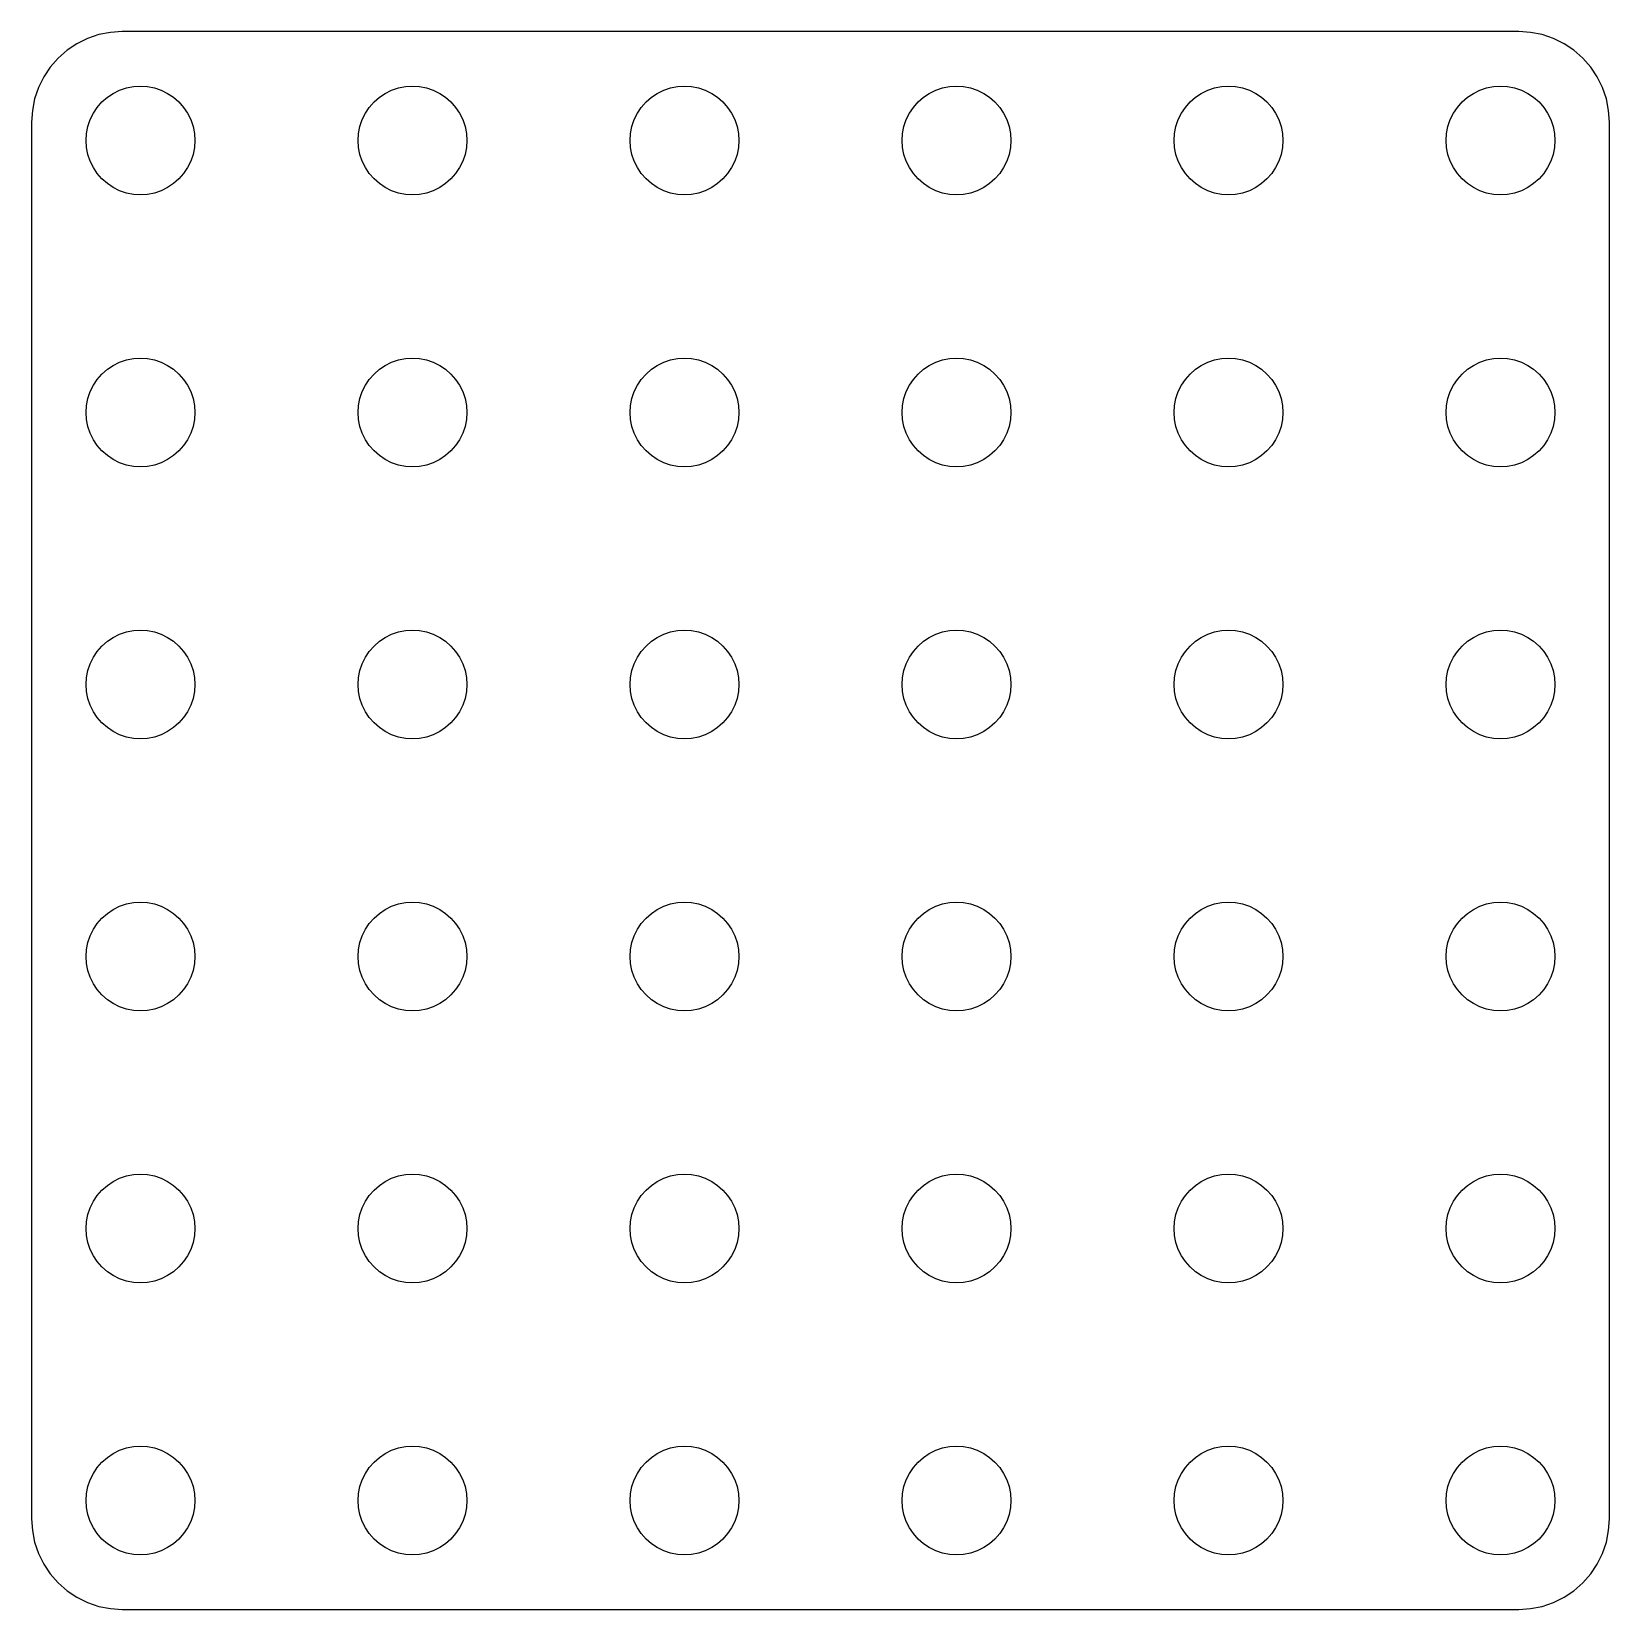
# Model space of a CAD drawing. Header units: metres. Extents: x -43.5 to 43.5, y -43.5 to 43.5.
import ezdxf

# ---------------------------------------------------------------- set-up
doc = ezdxf.new("R2010")
doc.units = ezdxf.units.M

msp = doc.modelspace()

# ---------------------------------------------------------------- linework, layer by layer
for p, q in [((-38.505, 43.505), (-39.1576, 43.4622)), ((38.505, 43.505), (-38.505, 43.505)), ((39.1576, 43.4622), (38.505, 43.505)), ((-41.005, 42.8351), (-41.5488, 42.4718)), ((-40.4184, 43.1244), (-41.005, 42.8351)), ((-39.7991, 43.3346), (-40.4184, 43.1244)), ((-39.1576, 43.4622), (-39.7991, 43.3346)), ((39.7991, 43.3346), (39.1576, 43.4622)), ((40.4184, 43.1244), (39.7991, 43.3346)), ((41.005, 42.8351), (40.4184, 43.1244)), ((41.5488, 42.4718), (41.005, 42.8351)), ((-42.0405, 42.0405), (-42.4718, 41.5488)), ((-41.5488, 42.4718), (-42.0405, 42.0405)), ((42.0405, 42.0405), (41.5488, 42.4718)), ((42.4718, 41.5488), (42.0405, 42.0405)), ((-42.8351, 41.005), (-43.1244, 40.4184)), ((-42.4718, 41.5488), (-42.8351, 41.005)), ((42.8351, 41.005), (42.4718, 41.5488)), ((43.1244, 40.4184), (42.8351, 41.005)), ((-43.1244, 40.4184), (-43.3346, 39.7991)), ((-39.3263, 39.8801), (-39, 40.0981)), ((-39, 40.0981), (-38.648, 40.2716)), ((-38.648, 40.2716), (-38.2765, 40.3978)), ((-38.2765, 40.3978), (-37.8916, 40.4743)), ((-37.8916, 40.4743), (-37.5, 40.5)), ((-37.5, 40.5), (-37.1084, 40.4743)), ((-37.1084, 40.4743), (-36.7235, 40.3978)), ((-36.7235, 40.3978), (-36.3519, 40.2716)), ((-36.3519, 40.2716), (-36, 40.0981)), ((-36, 40.0981), (-35.6737, 39.8801)), ((-24.3263, 39.8801), (-24, 40.0981)), ((-24, 40.0981), (-23.648, 40.2716)), ((-23.648, 40.2716), (-23.2764, 40.3978)), ((-23.2764, 40.3978), (-22.8916, 40.4743)), ((-22.8916, 40.4743), (-22.5, 40.5)), ((-22.5, 40.5), (-22.1084, 40.4743)), ((-22.1084, 40.4743), (-21.7235, 40.3978)), ((-21.7235, 40.3978), (-21.3519, 40.2716)), ((-21.3519, 40.2716), (-21, 40.0981)), ((-21, 40.0981), (-20.6737, 39.8801)), ((-9.32628, 39.8801), (-9, 40.0981)), ((-9, 40.0981), (-8.64804, 40.2716)), ((-8.64804, 40.2716), (-8.27644, 40.3978)), ((-8.27644, 40.3978), (-7.89157, 40.4743)), ((-7.89157, 40.4743), (-7.5, 40.5)), ((-7.5, 40.5), (-7.10841, 40.4743)), ((-7.10841, 40.4743), (-6.72354, 40.3978)), ((-6.72354, 40.3978), (-6.35194, 40.2716)), ((-6.35194, 40.2716), (-6, 40.0981)), ((-6, 40.0981), (-5.67371, 39.8801)), ((5.67371, 39.8801), (6, 40.0981)), ((6, 40.0981), (6.35194, 40.2716)), ((6.35194, 40.2716), (6.72354, 40.3978)), ((6.72354, 40.3978), (7.10841, 40.4743)), ((7.10841, 40.4743), (7.5, 40.5)), ((7.5, 40.5), (7.89157, 40.4743)), ((7.89157, 40.4743), (8.27644, 40.3978)), ((8.27644, 40.3978), (8.64804, 40.2716)), ((8.64804, 40.2716), (9, 40.0981)), ((9, 40.0981), (9.32628, 39.8801)), ((20.6737, 39.8801), (21, 40.0981)), ((21, 40.0981), (21.3519, 40.2716)), ((21.3519, 40.2716), (21.7235, 40.3978)), ((21.7235, 40.3978), (22.1084, 40.4743)), ((22.1084, 40.4743), (22.5, 40.5)), ((22.5, 40.5), (22.8916, 40.4743)), ((22.8916, 40.4743), (23.2764, 40.3978)), ((23.2764, 40.3978), (23.648, 40.2716)), ((23.648, 40.2716), (24, 40.0981)), ((24, 40.0981), (24.3263, 39.8801)), ((35.6737, 39.8801), (36, 40.0981)), ((36, 40.0981), (36.3519, 40.2716)), ((36.3519, 40.2716), (36.7235, 40.3978)), ((36.7235, 40.3978), (37.1084, 40.4743)), ((37.1084, 40.4743), (37.5, 40.5)), ((37.5, 40.5), (37.8916, 40.4743)), ((37.8916, 40.4743), (38.2765, 40.3978)), ((38.2765, 40.3978), (38.648, 40.2716)), ((38.648, 40.2716), (39, 40.0981)), ((39, 40.0981), (39.3263, 39.8801)), ((43.3346, 39.7991), (43.1244, 40.4184)), ((-43.4622, 39.1576), (-43.505, 38.505)), ((-43.3346, 39.7991), (-43.4622, 39.1576)), ((-40.0981, 39), (-39.8801, 39.3263)), ((-39.8801, 39.3263), (-39.6213, 39.6213)), ((-39.6213, 39.6213), (-39.3263, 39.8801)), ((-35.6737, 39.8801), (-35.3787, 39.6213)), ((-35.3787, 39.6213), (-35.1199, 39.3263)), ((-35.1199, 39.3263), (-34.9019, 39)), ((-25.0981, 39), (-24.8801, 39.3263)), ((-24.8801, 39.3263), (-24.6213, 39.6213)), ((-24.6213, 39.6213), (-24.3263, 39.8801)), ((-20.6737, 39.8801), (-20.3787, 39.6213)), ((-20.3787, 39.6213), (-20.1199, 39.3263)), ((-20.1199, 39.3263), (-19.9019, 39)), ((-10.0981, 39), (-9.88005, 39.3263)), ((-9.88005, 39.3263), (-9.62131, 39.6213)), ((-9.62131, 39.6213), (-9.32628, 39.8801)), ((-5.67371, 39.8801), (-5.37868, 39.6213)), ((-5.37868, 39.6213), (-5.11993, 39.3263)), ((-5.11993, 39.3263), (-4.90192, 39)), ((4.90192, 39), (5.11993, 39.3263)), ((5.11993, 39.3263), (5.37868, 39.6213)), ((5.37868, 39.6213), (5.67371, 39.8801)), ((9.32628, 39.8801), (9.62131, 39.6213)), ((9.62131, 39.6213), (9.88005, 39.3263)), ((9.88005, 39.3263), (10.0981, 39)), ((19.9019, 39), (20.1199, 39.3263)), ((20.1199, 39.3263), (20.3787, 39.6213)), ((20.3787, 39.6213), (20.6737, 39.8801)), ((24.3263, 39.8801), (24.6213, 39.6213)), ((24.6213, 39.6213), (24.8801, 39.3263)), ((24.8801, 39.3263), (25.0981, 39)), ((34.9019, 39), (35.1199, 39.3263)), ((35.1199, 39.3263), (35.3787, 39.6213)), ((35.3787, 39.6213), (35.6737, 39.8801)), ((39.3263, 39.8801), (39.6213, 39.6213)), ((39.6213, 39.6213), (39.8801, 39.3263)), ((39.8801, 39.3263), (40.0981, 39)), ((43.4622, 39.1576), (43.3346, 39.7991)), ((43.505, 38.505), (43.4622, 39.1576)), ((-43.505, 38.505), (-43.505, -38.505)), ((-40.3978, 38.2765), (-40.2716, 38.648)), ((-40.2716, 38.648), (-40.0981, 39)), ((-34.9019, 39), (-34.7284, 38.648)), ((-34.7284, 38.648), (-34.6022, 38.2765)), ((-25.3978, 38.2765), (-25.2716, 38.648)), ((-25.2716, 38.648), (-25.0981, 39)), ((-19.9019, 39), (-19.7283, 38.648)), ((-19.7283, 38.648), (-19.6022, 38.2765)), ((-10.3978, 38.2765), (-10.2716, 38.648)), ((-10.2716, 38.648), (-10.0981, 39)), ((-4.90192, 39), (-4.72835, 38.648)), ((-4.72835, 38.648), (-4.60222, 38.2765)), ((4.60222, 38.2765), (4.72835, 38.648)), ((4.72835, 38.648), (4.90192, 39)), ((10.0981, 39), (10.2716, 38.648)), ((10.2716, 38.648), (10.3978, 38.2765)), ((19.6022, 38.2765), (19.7283, 38.648)), ((19.7283, 38.648), (19.9019, 39)), ((25.0981, 39), (25.2716, 38.648)), ((25.2716, 38.648), (25.3978, 38.2765)), ((34.6022, 38.2765), (34.7284, 38.648)), ((34.7284, 38.648), (34.9019, 39)), ((40.0981, 39), (40.2716, 38.648)), ((40.2716, 38.648), (40.3978, 38.2765)), ((43.505, -38.505), (43.505, 38.505)), ((-40.5, 37.5), (-40.4743, 37.8916)), ((-40.4743, 37.1084), (-40.5, 37.5)), ((-40.4743, 37.8916), (-40.3978, 38.2765)), ((-34.6022, 38.2765), (-34.5257, 37.8916)), ((-34.5257, 37.8916), (-34.5, 37.5)), ((-34.5, 37.5), (-34.5257, 37.1084)), ((-25.5, 37.5), (-25.4743, 37.8916)), ((-25.4743, 37.1084), (-25.5, 37.5)), ((-25.4743, 37.8916), (-25.3978, 38.2765)), ((-19.6022, 38.2765), (-19.5257, 37.8916)), ((-19.5257, 37.8916), (-19.5, 37.5)), ((-19.5, 37.5), (-19.5257, 37.1084)), ((-10.5, 37.5), (-10.4743, 37.8916)), ((-10.4743, 37.1084), (-10.5, 37.5)), ((-10.4743, 37.8916), (-10.3978, 38.2765)), ((-4.60222, 38.2765), (-4.52567, 37.8916)), ((-4.52567, 37.8916), (-4.5, 37.5)), ((-4.5, 37.5), (-4.52567, 37.1084)), ((4.5, 37.5), (4.52567, 37.8916)), ((4.52567, 37.1084), (4.5, 37.5)), ((4.52567, 37.8916), (4.60222, 38.2765)), ((10.3978, 38.2765), (10.4743, 37.8916)), ((10.4743, 37.8916), (10.5, 37.5)), ((10.5, 37.5), (10.4743, 37.1084)), ((19.5, 37.5), (19.5257, 37.8916)), ((19.5257, 37.1084), (19.5, 37.5)), ((19.5257, 37.8916), (19.6022, 38.2765)), ((25.3978, 38.2765), (25.4743, 37.8916)), ((25.4743, 37.8916), (25.5, 37.5)), ((25.5, 37.5), (25.4743, 37.1084)), ((34.5, 37.5), (34.5257, 37.8916)), ((34.5257, 37.1084), (34.5, 37.5)), ((34.5257, 37.8916), (34.6022, 38.2765)), ((40.3978, 38.2765), (40.4743, 37.8916)), ((40.4743, 37.8916), (40.5, 37.5)), ((40.5, 37.5), (40.4743, 37.1084)), ((-40.3978, 36.7235), (-40.4743, 37.1084)), ((-40.2716, 36.3519), (-40.3978, 36.7235)), ((-34.6022, 36.7235), (-34.7284, 36.3519)), ((-34.5257, 37.1084), (-34.6022, 36.7235)), ((-25.3978, 36.7235), (-25.4743, 37.1084)), ((-25.2716, 36.3519), (-25.3978, 36.7235)), ((-19.6022, 36.7235), (-19.7283, 36.3519)), ((-19.5257, 37.1084), (-19.6022, 36.7235)), ((-10.3978, 36.7235), (-10.4743, 37.1084)), ((-10.2716, 36.3519), (-10.3978, 36.7235)), ((-4.60222, 36.7235), (-4.72835, 36.3519)), ((-4.52567, 37.1084), (-4.60222, 36.7235)), ((4.60222, 36.7235), (4.52567, 37.1084)), ((4.72835, 36.3519), (4.60222, 36.7235)), ((10.3978, 36.7235), (10.2716, 36.3519)), ((10.4743, 37.1084), (10.3978, 36.7235)), ((19.6022, 36.7235), (19.5257, 37.1084)), ((19.7283, 36.3519), (19.6022, 36.7235)), ((25.3978, 36.7235), (25.2716, 36.3519)), ((25.4743, 37.1084), (25.3978, 36.7235)), ((34.6022, 36.7235), (34.5257, 37.1084)), ((34.7284, 36.3519), (34.6022, 36.7235)), ((40.3978, 36.7235), (40.2716, 36.3519)), ((40.4743, 37.1084), (40.3978, 36.7235)), ((-40.0981, 36), (-40.2716, 36.3519)), ((-39.8801, 35.6737), (-40.0981, 36)), ((-34.9019, 36), (-35.1199, 35.6737)), ((-34.7284, 36.3519), (-34.9019, 36)), ((-25.0981, 36), (-25.2716, 36.3519)), ((-24.8801, 35.6737), (-25.0981, 36)), ((-19.9019, 36), (-20.1199, 35.6737)), ((-19.7283, 36.3519), (-19.9019, 36)), ((-10.0981, 36), (-10.2716, 36.3519)), ((-9.88005, 35.6737), (-10.0981, 36)), ((-4.90192, 36), (-5.11993, 35.6737)), ((-4.72835, 36.3519), (-4.90192, 36)), ((4.90192, 36), (4.72835, 36.3519)), ((5.11993, 35.6737), (4.90192, 36)), ((10.0981, 36), (9.88005, 35.6737)), ((10.2716, 36.3519), (10.0981, 36)), ((19.9019, 36), (19.7283, 36.3519)), ((20.1199, 35.6737), (19.9019, 36)), ((25.0981, 36), (24.8801, 35.6737)), ((25.2716, 36.3519), (25.0981, 36)), ((34.9019, 36), (34.7284, 36.3519)), ((35.1199, 35.6737), (34.9019, 36)), ((40.0981, 36), (39.8801, 35.6737)), ((40.2716, 36.3519), (40.0981, 36)), ((-39.6213, 35.3787), (-39.8801, 35.6737)), ((-39.3263, 35.1199), (-39.6213, 35.3787)), ((-39, 34.9019), (-39.3263, 35.1199)), ((-38.648, 34.7284), (-39, 34.9019)), ((-36, 34.9019), (-36.3519, 34.7284)), ((-35.6737, 35.1199), (-36, 34.9019)), ((-35.3787, 35.3787), (-35.6737, 35.1199)), ((-35.1199, 35.6737), (-35.3787, 35.3787)), ((-24.6213, 35.3787), (-24.8801, 35.6737)), ((-24.3263, 35.1199), (-24.6213, 35.3787)), ((-24, 34.9019), (-24.3263, 35.1199)), ((-23.648, 34.7284), (-24, 34.9019)), ((-21, 34.9019), (-21.3519, 34.7284)), ((-20.6737, 35.1199), (-21, 34.9019)), ((-20.3787, 35.3787), (-20.6737, 35.1199)), ((-20.1199, 35.6737), (-20.3787, 35.3787)), ((-9.62131, 35.3787), (-9.88005, 35.6737)), ((-9.32628, 35.1199), (-9.62131, 35.3787)), ((-9, 34.9019), (-9.32628, 35.1199)), ((-8.64804, 34.7284), (-9, 34.9019)), ((-6, 34.9019), (-6.35194, 34.7284)), ((-5.67371, 35.1199), (-6, 34.9019)), ((-5.37868, 35.3787), (-5.67371, 35.1199)), ((-5.11993, 35.6737), (-5.37868, 35.3787)), ((5.37868, 35.3787), (5.11993, 35.6737)), ((5.67371, 35.1199), (5.37868, 35.3787)), ((6, 34.9019), (5.67371, 35.1199)), ((6.35194, 34.7284), (6, 34.9019)), ((9, 34.9019), (8.64804, 34.7284)), ((9.32628, 35.1199), (9, 34.9019)), ((9.62131, 35.3787), (9.32628, 35.1199)), ((9.88005, 35.6737), (9.62131, 35.3787)), ((20.3787, 35.3787), (20.1199, 35.6737)), ((20.6737, 35.1199), (20.3787, 35.3787)), ((21, 34.9019), (20.6737, 35.1199)), ((21.3519, 34.7284), (21, 34.9019)), ((24, 34.9019), (23.648, 34.7284)), ((24.3263, 35.1199), (24, 34.9019)), ((24.6213, 35.3787), (24.3263, 35.1199)), ((24.8801, 35.6737), (24.6213, 35.3787)), ((35.3787, 35.3787), (35.1199, 35.6737)), ((35.6737, 35.1199), (35.3787, 35.3787)), ((36, 34.9019), (35.6737, 35.1199)), ((36.3519, 34.7284), (36, 34.9019)), ((39, 34.9019), (38.648, 34.7284)), ((39.3263, 35.1199), (39, 34.9019)), ((39.6213, 35.3787), (39.3263, 35.1199)), ((39.8801, 35.6737), (39.6213, 35.3787)), ((-38.2765, 34.6022), (-38.648, 34.7284)), ((-37.8916, 34.5257), (-38.2765, 34.6022)), ((-37.5, 34.5), (-37.8916, 34.5257)), ((-37.1084, 34.5257), (-37.5, 34.5)), ((-36.7235, 34.6022), (-37.1084, 34.5257)), ((-36.3519, 34.7284), (-36.7235, 34.6022)), ((-23.2764, 34.6022), (-23.648, 34.7284)), ((-22.8916, 34.5257), (-23.2764, 34.6022)), ((-22.5, 34.5), (-22.8916, 34.5257)), ((-22.1084, 34.5257), (-22.5, 34.5)), ((-21.7235, 34.6022), (-22.1084, 34.5257)), ((-21.3519, 34.7284), (-21.7235, 34.6022)), ((-8.27644, 34.6022), (-8.64804, 34.7284)), ((-7.89157, 34.5257), (-8.27644, 34.6022)), ((-7.5, 34.5), (-7.89157, 34.5257)), ((-7.10841, 34.5257), (-7.5, 34.5)), ((-6.72354, 34.6022), (-7.10841, 34.5257)), ((-6.35194, 34.7284), (-6.72354, 34.6022)), ((6.72354, 34.6022), (6.35194, 34.7284)), ((7.10841, 34.5257), (6.72354, 34.6022)), ((7.5, 34.5), (7.10841, 34.5257)), ((7.89157, 34.5257), (7.5, 34.5)), ((8.27644, 34.6022), (7.89157, 34.5257)), ((8.64804, 34.7284), (8.27644, 34.6022)), ((21.7235, 34.6022), (21.3519, 34.7284)), ((22.1084, 34.5257), (21.7235, 34.6022)), ((22.5, 34.5), (22.1084, 34.5257)), ((22.8916, 34.5257), (22.5, 34.5)), ((23.2764, 34.6022), (22.8916, 34.5257)), ((23.648, 34.7284), (23.2764, 34.6022)), ((36.7235, 34.6022), (36.3519, 34.7284)), ((37.1084, 34.5257), (36.7235, 34.6022)), ((37.5, 34.5), (37.1084, 34.5257)), ((37.8916, 34.5257), (37.5, 34.5)), ((38.2765, 34.6022), (37.8916, 34.5257)), ((38.648, 34.7284), (38.2765, 34.6022)), ((-39, 25.0981), (-38.648, 25.2716)), ((-38.648, 25.2716), (-38.2765, 25.3978)), ((-38.2765, 25.3978), (-37.8916, 25.4743)), ((-37.8916, 25.4743), (-37.5, 25.5)), ((-37.5, 25.5), (-37.1084, 25.4743)), ((-37.1084, 25.4743), (-36.7235, 25.3978)), ((-36.7235, 25.3978), (-36.3519, 25.2716)), ((-36.3519, 25.2716), (-36, 25.0981)), ((-24, 25.0981), (-23.648, 25.2716)), ((-23.648, 25.2716), (-23.2764, 25.3978)), ((-23.2764, 25.3978), (-22.8916, 25.4743)), ((-22.8916, 25.4743), (-22.5, 25.5)), ((-22.5, 25.5), (-22.1084, 25.4743)), ((-22.1084, 25.4743), (-21.7235, 25.3978)), ((-21.7235, 25.3978), (-21.3519, 25.2716)), ((-21.3519, 25.2716), (-21, 25.0981)), ((-9, 25.0981), (-8.64804, 25.2716)), ((-8.64804, 25.2716), (-8.27644, 25.3978)), ((-8.27644, 25.3978), (-7.89157, 25.4743)), ((-7.89157, 25.4743), (-7.5, 25.5)), ((-7.5, 25.5), (-7.10841, 25.4743)), ((-7.10841, 25.4743), (-6.72354, 25.3978)), ((-6.72354, 25.3978), (-6.35194, 25.2716)), ((-6.35194, 25.2716), (-6, 25.0981)), ((6, 25.0981), (6.35194, 25.2716)), ((6.35194, 25.2716), (6.72354, 25.3978)), ((6.72354, 25.3978), (7.10841, 25.4743)), ((7.10841, 25.4743), (7.5, 25.5)), ((7.5, 25.5), (7.89157, 25.4743)), ((7.89157, 25.4743), (8.27644, 25.3978)), ((8.27644, 25.3978), (8.64804, 25.2716)), ((8.64804, 25.2716), (9, 25.0981)), ((21, 25.0981), (21.3519, 25.2716)), ((21.3519, 25.2716), (21.7235, 25.3978)), ((21.7235, 25.3978), (22.1084, 25.4743)), ((22.1084, 25.4743), (22.5, 25.5)), ((22.5, 25.5), (22.8916, 25.4743)), ((22.8916, 25.4743), (23.2764, 25.3978)), ((23.2764, 25.3978), (23.648, 25.2716)), ((23.648, 25.2716), (24, 25.0981)), ((36, 25.0981), (36.3519, 25.2716)), ((36.3519, 25.2716), (36.7235, 25.3978)), ((36.7235, 25.3978), (37.1084, 25.4743)), ((37.1084, 25.4743), (37.5, 25.5)), ((37.5, 25.5), (37.8916, 25.4743)), ((37.8916, 25.4743), (38.2765, 25.3978)), ((38.2765, 25.3978), (38.648, 25.2716)), ((38.648, 25.2716), (39, 25.0981)), ((-39.8801, 24.3263), (-39.6213, 24.6213)), ((-39.6213, 24.6213), (-39.3263, 24.8801)), ((-39.3263, 24.8801), (-39, 25.0981)), ((-36, 25.0981), (-35.6737, 24.8801)), ((-35.6737, 24.8801), (-35.3787, 24.6213)), ((-35.3787, 24.6213), (-35.1199, 24.3263)), ((-24.8801, 24.3263), (-24.6213, 24.6213)), ((-24.6213, 24.6213), (-24.3263, 24.8801)), ((-24.3263, 24.8801), (-24, 25.0981)), ((-21, 25.0981), (-20.6737, 24.8801)), ((-20.6737, 24.8801), (-20.3787, 24.6213)), ((-20.3787, 24.6213), (-20.1199, 24.3263)), ((-9.88005, 24.3263), (-9.62131, 24.6213)), ((-9.62131, 24.6213), (-9.32628, 24.8801)), ((-9.32628, 24.8801), (-9, 25.0981)), ((-6, 25.0981), (-5.67371, 24.8801)), ((-5.67371, 24.8801), (-5.37868, 24.6213)), ((-5.37868, 24.6213), (-5.11993, 24.3263)), ((5.11993, 24.3263), (5.37868, 24.6213)), ((5.37868, 24.6213), (5.67371, 24.8801)), ((5.67371, 24.8801), (6, 25.0981)), ((9, 25.0981), (9.32628, 24.8801)), ((9.32628, 24.8801), (9.62131, 24.6213)), ((9.62131, 24.6213), (9.88005, 24.3263)), ((20.1199, 24.3263), (20.3787, 24.6213)), ((20.3787, 24.6213), (20.6737, 24.8801)), ((20.6737, 24.8801), (21, 25.0981)), ((24, 25.0981), (24.3263, 24.8801)), ((24.3263, 24.8801), (24.6213, 24.6213)), ((24.6213, 24.6213), (24.8801, 24.3263)), ((35.1199, 24.3263), (35.3787, 24.6213)), ((35.3787, 24.6213), (35.6737, 24.8801)), ((35.6737, 24.8801), (36, 25.0981)), ((39, 25.0981), (39.3263, 24.8801)), ((39.3263, 24.8801), (39.6213, 24.6213)), ((39.6213, 24.6213), (39.8801, 24.3263)), ((-40.3978, 23.2764), (-40.2716, 23.648)), ((-40.2716, 23.648), (-40.0981, 24)), ((-40.0981, 24), (-39.8801, 24.3263)), ((-35.1199, 24.3263), (-34.9019, 24)), ((-34.9019, 24), (-34.7284, 23.648)), ((-34.7284, 23.648), (-34.6022, 23.2764)), ((-25.3978, 23.2764), (-25.2716, 23.648)), ((-25.2716, 23.648), (-25.0981, 24)), ((-25.0981, 24), (-24.8801, 24.3263)), ((-20.1199, 24.3263), (-19.9019, 24)), ((-19.9019, 24), (-19.7283, 23.648)), ((-19.7283, 23.648), (-19.6022, 23.2764)), ((-10.3978, 23.2764), (-10.2716, 23.648)), ((-10.2716, 23.648), (-10.0981, 24)), ((-10.0981, 24), (-9.88005, 24.3263)), ((-5.11993, 24.3263), (-4.90192, 24)), ((-4.90192, 24), (-4.72835, 23.648)), ((-4.72835, 23.648), (-4.60222, 23.2764)), ((4.60222, 23.2764), (4.72835, 23.648)), ((4.72835, 23.648), (4.90192, 24)), ((4.90192, 24), (5.11993, 24.3263)), ((9.88005, 24.3263), (10.0981, 24)), ((10.0981, 24), (10.2716, 23.648)), ((10.2716, 23.648), (10.3978, 23.2764)), ((19.6022, 23.2764), (19.7283, 23.648)), ((19.7283, 23.648), (19.9019, 24)), ((19.9019, 24), (20.1199, 24.3263)), ((24.8801, 24.3263), (25.0981, 24)), ((25.0981, 24), (25.2716, 23.648)), ((25.2716, 23.648), (25.3978, 23.2764)), ((34.6022, 23.2764), (34.7284, 23.648)), ((34.7284, 23.648), (34.9019, 24)), ((34.9019, 24), (35.1199, 24.3263)), ((39.8801, 24.3263), (40.0981, 24)), ((40.0981, 24), (40.2716, 23.648)), ((40.2716, 23.648), (40.3978, 23.2764)), ((-40.5, 22.5), (-40.4743, 22.8916)), ((-40.4743, 22.8916), (-40.3978, 23.2764)), ((-34.6022, 23.2764), (-34.5257, 22.8916)), ((-34.5257, 22.8916), (-34.5, 22.5)), ((-25.5, 22.5), (-25.4743, 22.8916)), ((-25.4743, 22.8916), (-25.3978, 23.2764)), ((-19.6022, 23.2764), (-19.5257, 22.8916)), ((-19.5257, 22.8916), (-19.5, 22.5)), ((-10.5, 22.5), (-10.4743, 22.8916)), ((-10.4743, 22.8916), (-10.3978, 23.2764)), ((-4.60222, 23.2764), (-4.52567, 22.8916)), ((-4.52567, 22.8916), (-4.5, 22.5)), ((4.5, 22.5), (4.52567, 22.8916)), ((4.52567, 22.8916), (4.60222, 23.2764)), ((10.3978, 23.2764), (10.4743, 22.8916)), ((10.4743, 22.8916), (10.5, 22.5)), ((19.5, 22.5), (19.5257, 22.8916)), ((19.5257, 22.8916), (19.6022, 23.2764)), ((25.3978, 23.2764), (25.4743, 22.8916)), ((25.4743, 22.8916), (25.5, 22.5)), ((34.5, 22.5), (34.5257, 22.8916)), ((34.5257, 22.8916), (34.6022, 23.2764)), ((40.3978, 23.2764), (40.4743, 22.8916)), ((40.4743, 22.8916), (40.5, 22.5)), ((-40.4743, 22.1084), (-40.5, 22.5)), ((-40.3978, 21.7235), (-40.4743, 22.1084)), ((-34.5257, 22.1084), (-34.6022, 21.7235)), ((-34.5, 22.5), (-34.5257, 22.1084)), ((-25.4743, 22.1084), (-25.5, 22.5)), ((-25.3978, 21.7235), (-25.4743, 22.1084)), ((-19.5257, 22.1084), (-19.6022, 21.7235)), ((-19.5, 22.5), (-19.5257, 22.1084)), ((-10.4743, 22.1084), (-10.5, 22.5)), ((-10.3978, 21.7235), (-10.4743, 22.1084)), ((-4.52567, 22.1084), (-4.60222, 21.7235)), ((-4.5, 22.5), (-4.52567, 22.1084)), ((4.52567, 22.1084), (4.5, 22.5)), ((4.60222, 21.7235), (4.52567, 22.1084)), ((10.4743, 22.1084), (10.3978, 21.7235)), ((10.5, 22.5), (10.4743, 22.1084)), ((19.5257, 22.1084), (19.5, 22.5)), ((19.6022, 21.7235), (19.5257, 22.1084)), ((25.4743, 22.1084), (25.3978, 21.7235)), ((25.5, 22.5), (25.4743, 22.1084)), ((34.5257, 22.1084), (34.5, 22.5)), ((34.6022, 21.7235), (34.5257, 22.1084)), ((40.4743, 22.1084), (40.3978, 21.7235)), ((40.5, 22.5), (40.4743, 22.1084)), ((-40.2716, 21.3519), (-40.3978, 21.7235)), ((-40.0981, 21), (-40.2716, 21.3519)), ((-39.8801, 20.6737), (-40.0981, 21)), ((-34.9019, 21), (-35.1199, 20.6737)), ((-34.7284, 21.3519), (-34.9019, 21)), ((-34.6022, 21.7235), (-34.7284, 21.3519)), ((-25.2716, 21.3519), (-25.3978, 21.7235)), ((-25.0981, 21), (-25.2716, 21.3519)), ((-24.8801, 20.6737), (-25.0981, 21)), ((-19.9019, 21), (-20.1199, 20.6737)), ((-19.7283, 21.3519), (-19.9019, 21)), ((-19.6022, 21.7235), (-19.7283, 21.3519)), ((-10.2716, 21.3519), (-10.3978, 21.7235)), ((-10.0981, 21), (-10.2716, 21.3519)), ((-9.88005, 20.6737), (-10.0981, 21)), ((-4.90192, 21), (-5.11993, 20.6737)), ((-4.72835, 21.3519), (-4.90192, 21)), ((-4.60222, 21.7235), (-4.72835, 21.3519)), ((4.72835, 21.3519), (4.60222, 21.7235)), ((4.90192, 21), (4.72835, 21.3519)), ((5.11993, 20.6737), (4.90192, 21)), ((10.0981, 21), (9.88005, 20.6737)), ((10.2716, 21.3519), (10.0981, 21)), ((10.3978, 21.7235), (10.2716, 21.3519)), ((19.7283, 21.3519), (19.6022, 21.7235)), ((19.9019, 21), (19.7283, 21.3519)), ((20.1199, 20.6737), (19.9019, 21)), ((25.0981, 21), (24.8801, 20.6737)), ((25.2716, 21.3519), (25.0981, 21)), ((25.3978, 21.7235), (25.2716, 21.3519)), ((34.7284, 21.3519), (34.6022, 21.7235)), ((34.9019, 21), (34.7284, 21.3519)), ((35.1199, 20.6737), (34.9019, 21)), ((40.0981, 21), (39.8801, 20.6737)), ((40.2716, 21.3519), (40.0981, 21)), ((40.3978, 21.7235), (40.2716, 21.3519)), ((-39.6213, 20.3787), (-39.8801, 20.6737)), ((-39.3263, 20.1199), (-39.6213, 20.3787)), ((-39, 19.9019), (-39.3263, 20.1199)), ((-35.6737, 20.1199), (-36, 19.9019)), ((-35.3787, 20.3787), (-35.6737, 20.1199)), ((-35.1199, 20.6737), (-35.3787, 20.3787)), ((-24.6213, 20.3787), (-24.8801, 20.6737)), ((-24.3263, 20.1199), (-24.6213, 20.3787)), ((-24, 19.9019), (-24.3263, 20.1199)), ((-20.6737, 20.1199), (-21, 19.9019)), ((-20.3787, 20.3787), (-20.6737, 20.1199)), ((-20.1199, 20.6737), (-20.3787, 20.3787)), ((-9.62131, 20.3787), (-9.88005, 20.6737)), ((-9.32628, 20.1199), (-9.62131, 20.3787)), ((-9, 19.9019), (-9.32628, 20.1199)), ((-5.67371, 20.1199), (-6, 19.9019)), ((-5.37868, 20.3787), (-5.67371, 20.1199)), ((-5.11993, 20.6737), (-5.37868, 20.3787)), ((5.37868, 20.3787), (5.11993, 20.6737)), ((5.67371, 20.1199), (5.37868, 20.3787)), ((6, 19.9019), (5.67371, 20.1199)), ((9.32628, 20.1199), (9, 19.9019)), ((9.62131, 20.3787), (9.32628, 20.1199)), ((9.88005, 20.6737), (9.62131, 20.3787)), ((20.3787, 20.3787), (20.1199, 20.6737)), ((20.6737, 20.1199), (20.3787, 20.3787)), ((21, 19.9019), (20.6737, 20.1199)), ((24.3263, 20.1199), (24, 19.9019)), ((24.6213, 20.3787), (24.3263, 20.1199)), ((24.8801, 20.6737), (24.6213, 20.3787)), ((35.3787, 20.3787), (35.1199, 20.6737)), ((35.6737, 20.1199), (35.3787, 20.3787)), ((36, 19.9019), (35.6737, 20.1199)), ((39.3263, 20.1199), (39, 19.9019)), ((39.6213, 20.3787), (39.3263, 20.1199)), ((39.8801, 20.6737), (39.6213, 20.3787)), ((-38.648, 19.7283), (-39, 19.9019)), ((-38.2765, 19.6022), (-38.648, 19.7283)), ((-37.8916, 19.5257), (-38.2765, 19.6022)), ((-37.5, 19.5), (-37.8916, 19.5257)), ((-37.1084, 19.5257), (-37.5, 19.5)), ((-36.7235, 19.6022), (-37.1084, 19.5257)), ((-36.3519, 19.7283), (-36.7235, 19.6022)), ((-36, 19.9019), (-36.3519, 19.7283)), ((-23.648, 19.7283), (-24, 19.9019)), ((-23.2764, 19.6022), (-23.648, 19.7283)), ((-22.8916, 19.5257), (-23.2764, 19.6022)), ((-22.5, 19.5), (-22.8916, 19.5257)), ((-22.1084, 19.5257), (-22.5, 19.5)), ((-21.7235, 19.6022), (-22.1084, 19.5257)), ((-21.3519, 19.7283), (-21.7235, 19.6022)), ((-21, 19.9019), (-21.3519, 19.7283)), ((-8.64804, 19.7283), (-9, 19.9019)), ((-8.27644, 19.6022), (-8.64804, 19.7283)), ((-7.89157, 19.5257), (-8.27644, 19.6022)), ((-7.5, 19.5), (-7.89157, 19.5257)), ((-7.10841, 19.5257), (-7.5, 19.5)), ((-6.72354, 19.6022), (-7.10841, 19.5257)), ((-6.35194, 19.7283), (-6.72354, 19.6022)), ((-6, 19.9019), (-6.35194, 19.7283)), ((6.35194, 19.7283), (6, 19.9019)), ((6.72354, 19.6022), (6.35194, 19.7283)), ((7.10841, 19.5257), (6.72354, 19.6022)), ((7.5, 19.5), (7.10841, 19.5257)), ((7.89157, 19.5257), (7.5, 19.5)), ((8.27644, 19.6022), (7.89157, 19.5257)), ((8.64804, 19.7283), (8.27644, 19.6022)), ((9, 19.9019), (8.64804, 19.7283)), ((21.3519, 19.7283), (21, 19.9019)), ((21.7235, 19.6022), (21.3519, 19.7283)), ((22.1084, 19.5257), (21.7235, 19.6022)), ((22.5, 19.5), (22.1084, 19.5257)), ((22.8916, 19.5257), (22.5, 19.5)), ((23.2764, 19.6022), (22.8916, 19.5257)), ((23.648, 19.7283), (23.2764, 19.6022)), ((24, 19.9019), (23.648, 19.7283)), ((36.3519, 19.7283), (36, 19.9019)), ((36.7235, 19.6022), (36.3519, 19.7283)), ((37.1084, 19.5257), (36.7235, 19.6022)), ((37.5, 19.5), (37.1084, 19.5257)), ((37.8916, 19.5257), (37.5, 19.5)), ((38.2765, 19.6022), (37.8916, 19.5257)), ((38.648, 19.7283), (38.2765, 19.6022)), ((39, 19.9019), (38.648, 19.7283)), ((-38.2765, 10.3978), (-37.8916, 10.4743)), ((-37.8916, 10.4743), (-37.5, 10.5)), ((-37.5, 10.5), (-37.1084, 10.4743)), ((-37.1084, 10.4743), (-36.7235, 10.3978)), ((-23.2764, 10.3978), (-22.8916, 10.4743)), ((-22.8916, 10.4743), (-22.5, 10.5)), ((-22.5, 10.5), (-22.1084, 10.4743)), ((-22.1084, 10.4743), (-21.7235, 10.3978)), ((-8.27644, 10.3978), (-7.89157, 10.4743)), ((-7.89157, 10.4743), (-7.5, 10.5)), ((-7.5, 10.5), (-7.10841, 10.4743)), ((-7.10841, 10.4743), (-6.72354, 10.3978)), ((6.72354, 10.3978), (7.10841, 10.4743)), ((7.10841, 10.4743), (7.5, 10.5)), ((7.5, 10.5), (7.89157, 10.4743)), ((7.89157, 10.4743), (8.27644, 10.3978)), ((21.7235, 10.3978), (22.1084, 10.4743)), ((22.1084, 10.4743), (22.5, 10.5)), ((22.5, 10.5), (22.8916, 10.4743)), ((22.8916, 10.4743), (23.2764, 10.3978)), ((36.7235, 10.3978), (37.1084, 10.4743)), ((37.1084, 10.4743), (37.5, 10.5)), ((37.5, 10.5), (37.8916, 10.4743)), ((37.8916, 10.4743), (38.2765, 10.3978)), ((-39.8801, 9.32628), (-39.6213, 9.62131)), ((-39.6213, 9.62131), (-39.3263, 9.88005)), ((-39.3263, 9.88005), (-39, 10.0981)), ((-39, 10.0981), (-38.648, 10.2716)), ((-38.648, 10.2716), (-38.2765, 10.3978)), ((-36.7235, 10.3978), (-36.3519, 10.2716)), ((-36.3519, 10.2716), (-36, 10.0981)), ((-36, 10.0981), (-35.6737, 9.88005)), ((-35.6737, 9.88005), (-35.3787, 9.62131)), ((-35.3787, 9.62131), (-35.1199, 9.32628)), ((-24.8801, 9.32628), (-24.6213, 9.62131)), ((-24.6213, 9.62131), (-24.3263, 9.88005)), ((-24.3263, 9.88005), (-24, 10.0981)), ((-24, 10.0981), (-23.648, 10.2716)), ((-23.648, 10.2716), (-23.2764, 10.3978)), ((-21.7235, 10.3978), (-21.3519, 10.2716)), ((-21.3519, 10.2716), (-21, 10.0981)), ((-21, 10.0981), (-20.6737, 9.88005)), ((-20.6737, 9.88005), (-20.3787, 9.62131)), ((-20.3787, 9.62131), (-20.1199, 9.32628)), ((-9.88005, 9.32628), (-9.62131, 9.62131)), ((-9.62131, 9.62131), (-9.32628, 9.88005)), ((-9.32628, 9.88005), (-9, 10.0981)), ((-9, 10.0981), (-8.64804, 10.2716)), ((-8.64804, 10.2716), (-8.27644, 10.3978)), ((-6.72354, 10.3978), (-6.35194, 10.2716)), ((-6.35194, 10.2716), (-6, 10.0981)), ((-6, 10.0981), (-5.67371, 9.88005)), ((-5.67371, 9.88005), (-5.37868, 9.62131)), ((-5.37868, 9.62131), (-5.11993, 9.32628)), ((5.11993, 9.32628), (5.37868, 9.62131)), ((5.37868, 9.62131), (5.67371, 9.88005)), ((5.67371, 9.88005), (6, 10.0981)), ((6, 10.0981), (6.35194, 10.2716)), ((6.35194, 10.2716), (6.72354, 10.3978)), ((8.27644, 10.3978), (8.64804, 10.2716)), ((8.64804, 10.2716), (9, 10.0981)), ((9, 10.0981), (9.32628, 9.88005)), ((9.32628, 9.88005), (9.62131, 9.62131)), ((9.62131, 9.62131), (9.88005, 9.32628)), ((20.1199, 9.32628), (20.3787, 9.62131)), ((20.3787, 9.62131), (20.6737, 9.88005)), ((20.6737, 9.88005), (21, 10.0981)), ((21, 10.0981), (21.3519, 10.2716)), ((21.3519, 10.2716), (21.7235, 10.3978)), ((23.2764, 10.3978), (23.648, 10.2716)), ((23.648, 10.2716), (24, 10.0981)), ((24, 10.0981), (24.3263, 9.88005)), ((24.3263, 9.88005), (24.6213, 9.62131)), ((24.6213, 9.62131), (24.8801, 9.32628)), ((35.1199, 9.32628), (35.3787, 9.62131)), ((35.3787, 9.62131), (35.6737, 9.88005)), ((35.6737, 9.88005), (36, 10.0981)), ((36, 10.0981), (36.3519, 10.2716)), ((36.3519, 10.2716), (36.7235, 10.3978)), ((38.2765, 10.3978), (38.648, 10.2716)), ((38.648, 10.2716), (39, 10.0981)), ((39, 10.0981), (39.3263, 9.88005)), ((39.3263, 9.88005), (39.6213, 9.62131)), ((39.6213, 9.62131), (39.8801, 9.32628)), ((-40.2716, 8.64804), (-40.0981, 9)), ((-40.0981, 9), (-39.8801, 9.32628)), ((-35.1199, 9.32628), (-34.9019, 9)), ((-34.9019, 9), (-34.7284, 8.64804)), ((-25.2716, 8.64804), (-25.0981, 9)), ((-25.0981, 9), (-24.8801, 9.32628)), ((-20.1199, 9.32628), (-19.9019, 9)), ((-19.9019, 9), (-19.7283, 8.64804)), ((-10.2716, 8.64804), (-10.0981, 9)), ((-10.0981, 9), (-9.88005, 9.32628)), ((-5.11993, 9.32628), (-4.90192, 9)), ((-4.90192, 9), (-4.72835, 8.64804)), ((4.72835, 8.64804), (4.90192, 9)), ((4.90192, 9), (5.11993, 9.32628)), ((9.88005, 9.32628), (10.0981, 9)), ((10.0981, 9), (10.2716, 8.64804)), ((19.7283, 8.64804), (19.9019, 9)), ((19.9019, 9), (20.1199, 9.32628)), ((24.8801, 9.32628), (25.0981, 9)), ((25.0981, 9), (25.2716, 8.64804)), ((34.7284, 8.64804), (34.9019, 9)), ((34.9019, 9), (35.1199, 9.32628)), ((39.8801, 9.32628), (40.0981, 9)), ((40.0981, 9), (40.2716, 8.64804)), ((-40.5, 7.5), (-40.4743, 7.89157)), ((-40.4743, 7.89157), (-40.3978, 8.27644)), ((-40.3978, 8.27644), (-40.2716, 8.64804)), ((-34.7284, 8.64804), (-34.6022, 8.27644)), ((-34.6022, 8.27644), (-34.5257, 7.89157)), ((-34.5257, 7.89157), (-34.5, 7.5)), ((-25.5, 7.5), (-25.4743, 7.89157)), ((-25.4743, 7.89157), (-25.3978, 8.27644)), ((-25.3978, 8.27644), (-25.2716, 8.64804)), ((-19.7283, 8.64804), (-19.6022, 8.27644)), ((-19.6022, 8.27644), (-19.5257, 7.89157)), ((-19.5257, 7.89157), (-19.5, 7.5)), ((-10.5, 7.5), (-10.4743, 7.89157)), ((-10.4743, 7.89157), (-10.3978, 8.27644)), ((-10.3978, 8.27644), (-10.2716, 8.64804)), ((-4.72835, 8.64804), (-4.60222, 8.27644)), ((-4.60222, 8.27644), (-4.52567, 7.89157)), ((-4.52567, 7.89157), (-4.5, 7.5)), ((4.5, 7.5), (4.52567, 7.89157)), ((4.52567, 7.89157), (4.60222, 8.27644)), ((4.60222, 8.27644), (4.72835, 8.64804)), ((10.2716, 8.64804), (10.3978, 8.27644)), ((10.3978, 8.27644), (10.4743, 7.89157)), ((10.4743, 7.89157), (10.5, 7.5)), ((19.5, 7.5), (19.5257, 7.89157)), ((19.5257, 7.89157), (19.6022, 8.27644)), ((19.6022, 8.27644), (19.7283, 8.64804)), ((25.2716, 8.64804), (25.3978, 8.27644)), ((25.3978, 8.27644), (25.4743, 7.89157)), ((25.4743, 7.89157), (25.5, 7.5)), ((34.5, 7.5), (34.5257, 7.89157)), ((34.5257, 7.89157), (34.6022, 8.27644)), ((34.6022, 8.27644), (34.7284, 8.64804)), ((40.2716, 8.64804), (40.3978, 8.27644)), ((40.3978, 8.27644), (40.4743, 7.89157)), ((40.4743, 7.89157), (40.5, 7.5)), ((-40.4743, 7.10841), (-40.5, 7.5)), ((-40.3978, 6.72354), (-40.4743, 7.10841)), ((-34.5257, 7.10841), (-34.6022, 6.72354)), ((-34.5, 7.5), (-34.5257, 7.10841)), ((-25.4743, 7.10841), (-25.5, 7.5)), ((-25.3978, 6.72354), (-25.4743, 7.10841)), ((-19.5257, 7.10841), (-19.6022, 6.72354)), ((-19.5, 7.5), (-19.5257, 7.10841)), ((-10.4743, 7.10841), (-10.5, 7.5)), ((-10.3978, 6.72354), (-10.4743, 7.10841)), ((-4.52567, 7.10841), (-4.60222, 6.72354)), ((-4.5, 7.5), (-4.52567, 7.10841)), ((4.52567, 7.10841), (4.5, 7.5)), ((4.60222, 6.72354), (4.52567, 7.10841)), ((10.4743, 7.10841), (10.3978, 6.72354)), ((10.5, 7.5), (10.4743, 7.10841)), ((19.5257, 7.10841), (19.5, 7.5)), ((19.6022, 6.72354), (19.5257, 7.10841)), ((25.4743, 7.10841), (25.3978, 6.72354)), ((25.5, 7.5), (25.4743, 7.10841)), ((34.5257, 7.10841), (34.5, 7.5)), ((34.6022, 6.72354), (34.5257, 7.10841)), ((40.4743, 7.10841), (40.3978, 6.72354)), ((40.5, 7.5), (40.4743, 7.10841)), ((-40.2716, 6.35194), (-40.3978, 6.72354)), ((-40.0981, 6), (-40.2716, 6.35194)), ((-34.7284, 6.35194), (-34.9019, 6)), ((-34.6022, 6.72354), (-34.7284, 6.35194)), ((-25.2716, 6.35194), (-25.3978, 6.72354)), ((-25.0981, 6), (-25.2716, 6.35194)), ((-19.7283, 6.35194), (-19.9019, 6)), ((-19.6022, 6.72354), (-19.7283, 6.35194)), ((-10.2716, 6.35194), (-10.3978, 6.72354)), ((-10.0981, 6), (-10.2716, 6.35194)), ((-4.72835, 6.35194), (-4.90192, 6)), ((-4.60222, 6.72354), (-4.72835, 6.35194)), ((4.72835, 6.35194), (4.60222, 6.72354)), ((4.90192, 6), (4.72835, 6.35194)), ((10.2716, 6.35194), (10.0981, 6)), ((10.3978, 6.72354), (10.2716, 6.35194)), ((19.7283, 6.35194), (19.6022, 6.72354)), ((19.9019, 6), (19.7283, 6.35194)), ((25.2716, 6.35194), (25.0981, 6)), ((25.3978, 6.72354), (25.2716, 6.35194)), ((34.7284, 6.35194), (34.6022, 6.72354)), ((34.9019, 6), (34.7284, 6.35194)), ((40.2716, 6.35194), (40.0981, 6)), ((40.3978, 6.72354), (40.2716, 6.35194)), ((-39.8801, 5.67371), (-40.0981, 6)), ((-39.6213, 5.37868), (-39.8801, 5.67371)), ((-39.3263, 5.11993), (-39.6213, 5.37868)), ((-35.3787, 5.37868), (-35.6737, 5.11993)), ((-35.1199, 5.67371), (-35.3787, 5.37868)), ((-34.9019, 6), (-35.1199, 5.67371)), ((-24.8801, 5.67371), (-25.0981, 6)), ((-24.6213, 5.37868), (-24.8801, 5.67371)), ((-24.3263, 5.11993), (-24.6213, 5.37868)), ((-20.3787, 5.37868), (-20.6737, 5.11993)), ((-20.1199, 5.67371), (-20.3787, 5.37868)), ((-19.9019, 6), (-20.1199, 5.67371)), ((-9.88005, 5.67371), (-10.0981, 6)), ((-9.62131, 5.37868), (-9.88005, 5.67371)), ((-9.32628, 5.11993), (-9.62131, 5.37868)), ((-5.37868, 5.37868), (-5.67371, 5.11993)), ((-5.11993, 5.67371), (-5.37868, 5.37868)), ((-4.90192, 6), (-5.11993, 5.67371)), ((5.11993, 5.67371), (4.90192, 6)), ((5.37868, 5.37868), (5.11993, 5.67371)), ((5.67371, 5.11993), (5.37868, 5.37868)), ((9.62131, 5.37868), (9.32628, 5.11993)), ((9.88005, 5.67371), (9.62131, 5.37868)), ((10.0981, 6), (9.88005, 5.67371)), ((20.1199, 5.67371), (19.9019, 6)), ((20.3787, 5.37868), (20.1199, 5.67371)), ((20.6737, 5.11993), (20.3787, 5.37868)), ((24.6213, 5.37868), (24.3263, 5.11993)), ((24.8801, 5.67371), (24.6213, 5.37868)), ((25.0981, 6), (24.8801, 5.67371)), ((35.1199, 5.67371), (34.9019, 6)), ((35.3787, 5.37868), (35.1199, 5.67371)), ((35.6737, 5.11993), (35.3787, 5.37868)), ((39.6213, 5.37868), (39.3263, 5.11993)), ((39.8801, 5.67371), (39.6213, 5.37868)), ((40.0981, 6), (39.8801, 5.67371)), ((-39, 4.90192), (-39.3263, 5.11993)), ((-38.648, 4.72835), (-39, 4.90192)), ((-38.2765, 4.60222), (-38.648, 4.72835)), ((-37.8916, 4.52567), (-38.2765, 4.60222)), ((-37.5, 4.5), (-37.8916, 4.52567)), ((-37.1084, 4.52567), (-37.5, 4.5)), ((-36.7235, 4.60222), (-37.1084, 4.52567)), ((-36.3519, 4.72835), (-36.7235, 4.60222)), ((-36, 4.90192), (-36.3519, 4.72835)), ((-35.6737, 5.11993), (-36, 4.90192)), ((-24, 4.90192), (-24.3263, 5.11993)), ((-23.648, 4.72835), (-24, 4.90192)), ((-23.2764, 4.60222), (-23.648, 4.72835)), ((-22.8916, 4.52567), (-23.2764, 4.60222)), ((-22.5, 4.5), (-22.8916, 4.52567)), ((-22.1084, 4.52567), (-22.5, 4.5)), ((-21.7235, 4.60222), (-22.1084, 4.52567)), ((-21.3519, 4.72835), (-21.7235, 4.60222)), ((-21, 4.90192), (-21.3519, 4.72835)), ((-20.6737, 5.11993), (-21, 4.90192)), ((-9, 4.90192), (-9.32628, 5.11993)), ((-8.64804, 4.72835), (-9, 4.90192)), ((-8.27644, 4.60222), (-8.64804, 4.72835)), ((-7.89157, 4.52567), (-8.27644, 4.60222)), ((-7.5, 4.5), (-7.89157, 4.52567)), ((-7.10841, 4.52567), (-7.5, 4.5)), ((-6.72354, 4.60222), (-7.10841, 4.52567)), ((-6.35194, 4.72835), (-6.72354, 4.60222)), ((-6, 4.90192), (-6.35194, 4.72835)), ((-5.67371, 5.11993), (-6, 4.90192)), ((6, 4.90192), (5.67371, 5.11993)), ((6.35194, 4.72835), (6, 4.90192)), ((6.72354, 4.60222), (6.35194, 4.72835)), ((7.10841, 4.52567), (6.72354, 4.60222)), ((7.5, 4.5), (7.10841, 4.52567)), ((7.89157, 4.52567), (7.5, 4.5)), ((8.27644, 4.60222), (7.89157, 4.52567)), ((8.64804, 4.72835), (8.27644, 4.60222)), ((9, 4.90192), (8.64804, 4.72835)), ((9.32628, 5.11993), (9, 4.90192)), ((21, 4.90192), (20.6737, 5.11993)), ((21.3519, 4.72835), (21, 4.90192)), ((21.7235, 4.60222), (21.3519, 4.72835)), ((22.1084, 4.52567), (21.7235, 4.60222)), ((22.5, 4.5), (22.1084, 4.52567)), ((22.8916, 4.52567), (22.5, 4.5)), ((23.2764, 4.60222), (22.8916, 4.52567)), ((23.648, 4.72835), (23.2764, 4.60222)), ((24, 4.90192), (23.648, 4.72835)), ((24.3263, 5.11993), (24, 4.90192)), ((36, 4.90192), (35.6737, 5.11993)), ((36.3519, 4.72835), (36, 4.90192)), ((36.7235, 4.60222), (36.3519, 4.72835)), ((37.1084, 4.52567), (36.7235, 4.60222)), ((37.5, 4.5), (37.1084, 4.52567)), ((37.8916, 4.52567), (37.5, 4.5)), ((38.2765, 4.60222), (37.8916, 4.52567)), ((38.648, 4.72835), (38.2765, 4.60222)), ((39, 4.90192), (38.648, 4.72835)), ((39.3263, 5.11993), (39, 4.90192)), ((-39.6213, -5.37868), (-39.3263, -5.11993)), ((-39.3263, -5.11993), (-39, -4.90192)), ((-39, -4.90192), (-38.648, -4.72835)), ((-38.648, -4.72835), (-38.2765, -4.60222)), ((-38.2765, -4.60222), (-37.8916, -4.52567)), ((-37.8916, -4.52567), (-37.5, -4.5)), ((-37.5, -4.5), (-37.1084, -4.52567)), ((-37.1084, -4.52567), (-36.7235, -4.60222)), ((-36.7235, -4.60222), (-36.3519, -4.72835)), ((-36.3519, -4.72835), (-36, -4.90192)), ((-36, -4.90192), (-35.6737, -5.11993)), ((-35.6737, -5.11993), (-35.3787, -5.37868)), ((-24.6213, -5.37868), (-24.3263, -5.11993)), ((-24.3263, -5.11993), (-24, -4.90192)), ((-24, -4.90192), (-23.648, -4.72835)), ((-23.648, -4.72835), (-23.2764, -4.60222)), ((-23.2764, -4.60222), (-22.8916, -4.52567)), ((-22.8916, -4.52567), (-22.5, -4.5)), ((-22.5, -4.5), (-22.1084, -4.52567)), ((-22.1084, -4.52567), (-21.7235, -4.60222)), ((-21.7235, -4.60222), (-21.3519, -4.72835)), ((-21.3519, -4.72835), (-21, -4.90192)), ((-21, -4.90192), (-20.6737, -5.11993)), ((-20.6737, -5.11993), (-20.3787, -5.37868)), ((-9.62131, -5.37868), (-9.32628, -5.11993)), ((-9.32628, -5.11993), (-9, -4.90192)), ((-9, -4.90192), (-8.64804, -4.72835)), ((-8.64804, -4.72835), (-8.27644, -4.60222)), ((-8.27644, -4.60222), (-7.89157, -4.52567)), ((-7.89157, -4.52567), (-7.5, -4.5)), ((-7.5, -4.5), (-7.10841, -4.52567)), ((-7.10841, -4.52567), (-6.72354, -4.60222)), ((-6.72354, -4.60222), (-6.35194, -4.72835)), ((-6.35194, -4.72835), (-6, -4.90192)), ((-6, -4.90192), (-5.67371, -5.11993)), ((-5.67371, -5.11993), (-5.37868, -5.37868)), ((5.37868, -5.37868), (5.67371, -5.11993)), ((5.67371, -5.11993), (6, -4.90192)), ((6, -4.90192), (6.35194, -4.72835)), ((6.35194, -4.72835), (6.72354, -4.60222)), ((6.72354, -4.60222), (7.10841, -4.52567)), ((7.10841, -4.52567), (7.5, -4.5)), ((7.5, -4.5), (7.89157, -4.52567)), ((7.89157, -4.52567), (8.27644, -4.60222)), ((8.27644, -4.60222), (8.64804, -4.72835)), ((8.64804, -4.72835), (9, -4.90192)), ((9, -4.90192), (9.32628, -5.11993)), ((9.32628, -5.11993), (9.62131, -5.37868)), ((20.3787, -5.37868), (20.6737, -5.11993)), ((20.6737, -5.11993), (21, -4.90192)), ((21, -4.90192), (21.3519, -4.72835)), ((21.3519, -4.72835), (21.7235, -4.60222)), ((21.7235, -4.60222), (22.1084, -4.52567)), ((22.1084, -4.52567), (22.5, -4.5)), ((22.5, -4.5), (22.8916, -4.52567)), ((22.8916, -4.52567), (23.2764, -4.60222)), ((23.2764, -4.60222), (23.648, -4.72835)), ((23.648, -4.72835), (24, -4.90192)), ((24, -4.90192), (24.3263, -5.11993)), ((24.3263, -5.11993), (24.6213, -5.37868)), ((35.3787, -5.37868), (35.6737, -5.11993)), ((35.6737, -5.11993), (36, -4.90192)), ((36, -4.90192), (36.3519, -4.72835)), ((36.3519, -4.72835), (36.7235, -4.60222)), ((36.7235, -4.60222), (37.1084, -4.52567)), ((37.1084, -4.52567), (37.5, -4.5)), ((37.5, -4.5), (37.8916, -4.52567)), ((37.8916, -4.52567), (38.2765, -4.60222)), ((38.2765, -4.60222), (38.648, -4.72835)), ((38.648, -4.72835), (39, -4.90192)), ((39, -4.90192), (39.3263, -5.11993)), ((39.3263, -5.11993), (39.6213, -5.37868)), ((-40.2716, -6.35194), (-40.0981, -6)), ((-40.0981, -6), (-39.8801, -5.67371)), ((-39.8801, -5.67371), (-39.6213, -5.37868)), ((-35.3787, -5.37868), (-35.1199, -5.67371)), ((-35.1199, -5.67371), (-34.9019, -6)), ((-34.9019, -6), (-34.7284, -6.35194)), ((-25.2716, -6.35194), (-25.0981, -6)), ((-25.0981, -6), (-24.8801, -5.67371)), ((-24.8801, -5.67371), (-24.6213, -5.37868)), ((-20.3787, -5.37868), (-20.1199, -5.67371)), ((-20.1199, -5.67371), (-19.9019, -6)), ((-19.9019, -6), (-19.7283, -6.35194)), ((-10.2716, -6.35194), (-10.0981, -6)), ((-10.0981, -6), (-9.88005, -5.67371)), ((-9.88005, -5.67371), (-9.62131, -5.37868)), ((-5.37868, -5.37868), (-5.11993, -5.67371)), ((-5.11993, -5.67371), (-4.90192, -6)), ((-4.90192, -6), (-4.72835, -6.35194)), ((4.72835, -6.35194), (4.90192, -6)), ((4.90192, -6), (5.11993, -5.67371)), ((5.11993, -5.67371), (5.37868, -5.37868)), ((9.62131, -5.37868), (9.88005, -5.67371)), ((9.88005, -5.67371), (10.0981, -6)), ((10.0981, -6), (10.2716, -6.35194)), ((19.7283, -6.35194), (19.9019, -6)), ((19.9019, -6), (20.1199, -5.67371)), ((20.1199, -5.67371), (20.3787, -5.37868)), ((24.6213, -5.37868), (24.8801, -5.67371)), ((24.8801, -5.67371), (25.0981, -6)), ((25.0981, -6), (25.2716, -6.35194)), ((34.7284, -6.35194), (34.9019, -6)), ((34.9019, -6), (35.1199, -5.67371)), ((35.1199, -5.67371), (35.3787, -5.37868)), ((39.6213, -5.37868), (39.8801, -5.67371)), ((39.8801, -5.67371), (40.0981, -6)), ((40.0981, -6), (40.2716, -6.35194)), ((-40.4743, -7.10841), (-40.3978, -6.72354)), ((-40.3978, -6.72354), (-40.2716, -6.35194)), ((-34.7284, -6.35194), (-34.6022, -6.72354)), ((-34.6022, -6.72354), (-34.5257, -7.10841)), ((-25.4743, -7.10841), (-25.3978, -6.72354)), ((-25.3978, -6.72354), (-25.2716, -6.35194)), ((-19.7283, -6.35194), (-19.6022, -6.72354)), ((-19.6022, -6.72354), (-19.5257, -7.10841)), ((-10.4743, -7.10841), (-10.3978, -6.72354)), ((-10.3978, -6.72354), (-10.2716, -6.35194)), ((-4.72835, -6.35194), (-4.60222, -6.72354)), ((-4.60222, -6.72354), (-4.52567, -7.10841)), ((4.52567, -7.10841), (4.60222, -6.72354)), ((4.60222, -6.72354), (4.72835, -6.35194)), ((10.2716, -6.35194), (10.3978, -6.72354)), ((10.3978, -6.72354), (10.4743, -7.10841)), ((19.5257, -7.10841), (19.6022, -6.72354)), ((19.6022, -6.72354), (19.7283, -6.35194)), ((25.2716, -6.35194), (25.3978, -6.72354)), ((25.3978, -6.72354), (25.4743, -7.10841)), ((34.5257, -7.10841), (34.6022, -6.72354)), ((34.6022, -6.72354), (34.7284, -6.35194)), ((40.2716, -6.35194), (40.3978, -6.72354)), ((40.3978, -6.72354), (40.4743, -7.10841)), ((-40.5, -7.5), (-40.4743, -7.10841)), ((-40.4743, -7.89157), (-40.5, -7.5)), ((-34.5257, -7.10841), (-34.5, -7.5)), ((-34.5, -7.5), (-34.5257, -7.89157)), ((-25.5, -7.5), (-25.4743, -7.10841)), ((-25.4743, -7.89157), (-25.5, -7.5)), ((-19.5257, -7.10841), (-19.5, -7.5)), ((-19.5, -7.5), (-19.5257, -7.89157)), ((-10.5, -7.5), (-10.4743, -7.10841)), ((-10.4743, -7.89157), (-10.5, -7.5)), ((-4.52567, -7.10841), (-4.5, -7.5)), ((-4.5, -7.5), (-4.52567, -7.89157)), ((4.5, -7.5), (4.52567, -7.10841)), ((4.52567, -7.89157), (4.5, -7.5)), ((10.4743, -7.10841), (10.5, -7.5)), ((10.5, -7.5), (10.4743, -7.89157)), ((19.5, -7.5), (19.5257, -7.10841)), ((19.5257, -7.89157), (19.5, -7.5)), ((25.4743, -7.10841), (25.5, -7.5)), ((25.5, -7.5), (25.4743, -7.89157)), ((34.5, -7.5), (34.5257, -7.10841)), ((34.5257, -7.89157), (34.5, -7.5)), ((40.4743, -7.10841), (40.5, -7.5)), ((40.5, -7.5), (40.4743, -7.89157)), ((-40.3978, -8.27644), (-40.4743, -7.89157)), ((-40.2716, -8.64804), (-40.3978, -8.27644)), ((-40.0981, -9), (-40.2716, -8.64804)), ((-34.7284, -8.64804), (-34.9019, -9)), ((-34.6022, -8.27644), (-34.7284, -8.64804)), ((-34.5257, -7.89157), (-34.6022, -8.27644)), ((-25.3978, -8.27644), (-25.4743, -7.89157)), ((-25.2716, -8.64804), (-25.3978, -8.27644)), ((-25.0981, -9), (-25.2716, -8.64804)), ((-19.7283, -8.64804), (-19.9019, -9)), ((-19.6022, -8.27644), (-19.7283, -8.64804)), ((-19.5257, -7.89157), (-19.6022, -8.27644)), ((-10.3978, -8.27644), (-10.4743, -7.89157)), ((-10.2716, -8.64804), (-10.3978, -8.27644)), ((-10.0981, -9), (-10.2716, -8.64804)), ((-4.72835, -8.64804), (-4.90192, -9)), ((-4.60222, -8.27644), (-4.72835, -8.64804)), ((-4.52567, -7.89157), (-4.60222, -8.27644)), ((4.60222, -8.27644), (4.52567, -7.89157)), ((4.72835, -8.64804), (4.60222, -8.27644)), ((4.90192, -9), (4.72835, -8.64804)), ((10.2716, -8.64804), (10.0981, -9)), ((10.3978, -8.27644), (10.2716, -8.64804)), ((10.4743, -7.89157), (10.3978, -8.27644)), ((19.6022, -8.27644), (19.5257, -7.89157)), ((19.7283, -8.64804), (19.6022, -8.27644)), ((19.9019, -9), (19.7283, -8.64804)), ((25.2716, -8.64804), (25.0981, -9)), ((25.3978, -8.27644), (25.2716, -8.64804)), ((25.4743, -7.89157), (25.3978, -8.27644)), ((34.6022, -8.27644), (34.5257, -7.89157)), ((34.7284, -8.64804), (34.6022, -8.27644)), ((34.9019, -9), (34.7284, -8.64804)), ((40.2716, -8.64804), (40.0981, -9)), ((40.3978, -8.27644), (40.2716, -8.64804)), ((40.4743, -7.89157), (40.3978, -8.27644)), ((-39.8801, -9.32628), (-40.0981, -9)), ((-39.6213, -9.62131), (-39.8801, -9.32628)), ((-35.1199, -9.32628), (-35.3787, -9.62131)), ((-34.9019, -9), (-35.1199, -9.32628)), ((-24.8801, -9.32628), (-25.0981, -9)), ((-24.6213, -9.62131), (-24.8801, -9.32628)), ((-20.1199, -9.32628), (-20.3787, -9.62131)), ((-19.9019, -9), (-20.1199, -9.32628)), ((-9.88005, -9.32628), (-10.0981, -9)), ((-9.62131, -9.62131), (-9.88005, -9.32628)), ((-5.11993, -9.32628), (-5.37868, -9.62131)), ((-4.90192, -9), (-5.11993, -9.32628)), ((5.11993, -9.32628), (4.90192, -9)), ((5.37868, -9.62131), (5.11993, -9.32628)), ((9.88005, -9.32628), (9.62131, -9.62131)), ((10.0981, -9), (9.88005, -9.32628)), ((20.1199, -9.32628), (19.9019, -9)), ((20.3787, -9.62131), (20.1199, -9.32628)), ((24.8801, -9.32628), (24.6213, -9.62131)), ((25.0981, -9), (24.8801, -9.32628)), ((35.1199, -9.32628), (34.9019, -9)), ((35.3787, -9.62131), (35.1199, -9.32628)), ((39.8801, -9.32628), (39.6213, -9.62131)), ((40.0981, -9), (39.8801, -9.32628)), ((-39.3263, -9.88005), (-39.6213, -9.62131)), ((-39, -10.0981), (-39.3263, -9.88005)), ((-38.648, -10.2716), (-39, -10.0981)), ((-38.2765, -10.3978), (-38.648, -10.2716)), ((-37.8916, -10.4743), (-38.2765, -10.3978)), ((-36.7235, -10.3978), (-37.1084, -10.4743)), ((-36.3519, -10.2716), (-36.7235, -10.3978)), ((-36, -10.0981), (-36.3519, -10.2716)), ((-35.6737, -9.88005), (-36, -10.0981)), ((-35.3787, -9.62131), (-35.6737, -9.88005)), ((-24.3263, -9.88005), (-24.6213, -9.62131)), ((-24, -10.0981), (-24.3263, -9.88005)), ((-23.648, -10.2716), (-24, -10.0981)), ((-23.2764, -10.3978), (-23.648, -10.2716)), ((-22.8916, -10.4743), (-23.2764, -10.3978)), ((-21.7235, -10.3978), (-22.1084, -10.4743)), ((-21.3519, -10.2716), (-21.7235, -10.3978)), ((-21, -10.0981), (-21.3519, -10.2716)), ((-20.6737, -9.88005), (-21, -10.0981)), ((-20.3787, -9.62131), (-20.6737, -9.88005)), ((-9.32628, -9.88005), (-9.62131, -9.62131)), ((-9, -10.0981), (-9.32628, -9.88005)), ((-8.64804, -10.2716), (-9, -10.0981)), ((-8.27644, -10.3978), (-8.64804, -10.2716)), ((-7.89157, -10.4743), (-8.27644, -10.3978)), ((-6.72354, -10.3978), (-7.10841, -10.4743)), ((-6.35194, -10.2716), (-6.72354, -10.3978)), ((-6, -10.0981), (-6.35194, -10.2716)), ((-5.67371, -9.88005), (-6, -10.0981)), ((-5.37868, -9.62131), (-5.67371, -9.88005)), ((5.67371, -9.88005), (5.37868, -9.62131)), ((6, -10.0981), (5.67371, -9.88005)), ((6.35194, -10.2716), (6, -10.0981)), ((6.72354, -10.3978), (6.35194, -10.2716)), ((7.10841, -10.4743), (6.72354, -10.3978)), ((8.27644, -10.3978), (7.89157, -10.4743)), ((8.64804, -10.2716), (8.27644, -10.3978)), ((9, -10.0981), (8.64804, -10.2716)), ((9.32628, -9.88005), (9, -10.0981)), ((9.62131, -9.62131), (9.32628, -9.88005)), ((20.6737, -9.88005), (20.3787, -9.62131)), ((21, -10.0981), (20.6737, -9.88005)), ((21.3519, -10.2716), (21, -10.0981)), ((21.7235, -10.3978), (21.3519, -10.2716)), ((22.1084, -10.4743), (21.7235, -10.3978)), ((23.2764, -10.3978), (22.8916, -10.4743)), ((23.648, -10.2716), (23.2764, -10.3978)), ((24, -10.0981), (23.648, -10.2716)), ((24.3263, -9.88005), (24, -10.0981)), ((24.6213, -9.62131), (24.3263, -9.88005)), ((35.6737, -9.88005), (35.3787, -9.62131)), ((36, -10.0981), (35.6737, -9.88005)), ((36.3519, -10.2716), (36, -10.0981)), ((36.7235, -10.3978), (36.3519, -10.2716)), ((37.1084, -10.4743), (36.7235, -10.3978)), ((38.2765, -10.3978), (37.8916, -10.4743)), ((38.648, -10.2716), (38.2765, -10.3978)), ((39, -10.0981), (38.648, -10.2716)), ((39.3263, -9.88005), (39, -10.0981)), ((39.6213, -9.62131), (39.3263, -9.88005)), ((-37.5, -10.5), (-37.8916, -10.4743)), ((-37.1084, -10.4743), (-37.5, -10.5)), ((-22.5, -10.5), (-22.8916, -10.4743)), ((-22.1084, -10.4743), (-22.5, -10.5)), ((-7.5, -10.5), (-7.89157, -10.4743)), ((-7.10841, -10.4743), (-7.5, -10.5)), ((7.5, -10.5), (7.10841, -10.4743)), ((7.89157, -10.4743), (7.5, -10.5)), ((22.5, -10.5), (22.1084, -10.4743)), ((22.8916, -10.4743), (22.5, -10.5)), ((37.5, -10.5), (37.1084, -10.4743)), ((37.8916, -10.4743), (37.5, -10.5)), ((-39.3263, -20.1199), (-39, -19.9019)), ((-39, -19.9019), (-38.648, -19.7283)), ((-38.648, -19.7283), (-38.2765, -19.6022)), ((-38.2765, -19.6022), (-37.8916, -19.5257)), ((-37.8916, -19.5257), (-37.5, -19.5)), ((-37.5, -19.5), (-37.1084, -19.5257)), ((-37.1084, -19.5257), (-36.7235, -19.6022)), ((-36.7235, -19.6022), (-36.3519, -19.7283)), ((-36.3519, -19.7283), (-36, -19.9019)), ((-36, -19.9019), (-35.6737, -20.1199)), ((-24.3263, -20.1199), (-24, -19.9019)), ((-24, -19.9019), (-23.648, -19.7283)), ((-23.648, -19.7283), (-23.2764, -19.6022)), ((-23.2764, -19.6022), (-22.8916, -19.5257)), ((-22.8916, -19.5257), (-22.5, -19.5)), ((-22.5, -19.5), (-22.1084, -19.5257)), ((-22.1084, -19.5257), (-21.7235, -19.6022)), ((-21.7235, -19.6022), (-21.3519, -19.7283)), ((-21.3519, -19.7283), (-21, -19.9019)), ((-21, -19.9019), (-20.6737, -20.1199)), ((-9.32628, -20.1199), (-9, -19.9019)), ((-9, -19.9019), (-8.64804, -19.7283)), ((-8.64804, -19.7283), (-8.27644, -19.6022)), ((-8.27644, -19.6022), (-7.89157, -19.5257)), ((-7.89157, -19.5257), (-7.5, -19.5)), ((-7.5, -19.5), (-7.10841, -19.5257)), ((-7.10841, -19.5257), (-6.72354, -19.6022)), ((-6.72354, -19.6022), (-6.35194, -19.7283)), ((-6.35194, -19.7283), (-6, -19.9019)), ((-6, -19.9019), (-5.67371, -20.1199)), ((5.67371, -20.1199), (6, -19.9019)), ((6, -19.9019), (6.35194, -19.7283)), ((6.35194, -19.7283), (6.72354, -19.6022)), ((6.72354, -19.6022), (7.10841, -19.5257)), ((7.10841, -19.5257), (7.5, -19.5)), ((7.5, -19.5), (7.89157, -19.5257)), ((7.89157, -19.5257), (8.27644, -19.6022)), ((8.27644, -19.6022), (8.64804, -19.7283)), ((8.64804, -19.7283), (9, -19.9019)), ((9, -19.9019), (9.32628, -20.1199)), ((20.6737, -20.1199), (21, -19.9019)), ((21, -19.9019), (21.3519, -19.7283)), ((21.3519, -19.7283), (21.7235, -19.6022)), ((21.7235, -19.6022), (22.1084, -19.5257)), ((22.1084, -19.5257), (22.5, -19.5)), ((22.5, -19.5), (22.8916, -19.5257)), ((22.8916, -19.5257), (23.2764, -19.6022)), ((23.2764, -19.6022), (23.648, -19.7283)), ((23.648, -19.7283), (24, -19.9019)), ((24, -19.9019), (24.3263, -20.1199)), ((35.6737, -20.1199), (36, -19.9019)), ((36, -19.9019), (36.3519, -19.7283)), ((36.3519, -19.7283), (36.7235, -19.6022)), ((36.7235, -19.6022), (37.1084, -19.5257)), ((37.1084, -19.5257), (37.5, -19.5)), ((37.5, -19.5), (37.8916, -19.5257)), ((37.8916, -19.5257), (38.2765, -19.6022)), ((38.2765, -19.6022), (38.648, -19.7283)), ((38.648, -19.7283), (39, -19.9019)), ((39, -19.9019), (39.3263, -20.1199)), ((-40.0981, -21), (-39.8801, -20.6737)), ((-39.8801, -20.6737), (-39.6213, -20.3787)), ((-39.6213, -20.3787), (-39.3263, -20.1199)), ((-35.6737, -20.1199), (-35.3787, -20.3787)), ((-35.3787, -20.3787), (-35.1199, -20.6737)), ((-35.1199, -20.6737), (-34.9019, -21)), ((-25.0981, -21), (-24.8801, -20.6737)), ((-24.8801, -20.6737), (-24.6213, -20.3787)), ((-24.6213, -20.3787), (-24.3263, -20.1199)), ((-20.6737, -20.1199), (-20.3787, -20.3787)), ((-20.3787, -20.3787), (-20.1199, -20.6737)), ((-20.1199, -20.6737), (-19.9019, -21)), ((-10.0981, -21), (-9.88005, -20.6737)), ((-9.88005, -20.6737), (-9.62131, -20.3787)), ((-9.62131, -20.3787), (-9.32628, -20.1199)), ((-5.67371, -20.1199), (-5.37868, -20.3787)), ((-5.37868, -20.3787), (-5.11993, -20.6737)), ((-5.11993, -20.6737), (-4.90192, -21)), ((4.90192, -21), (5.11993, -20.6737)), ((5.11993, -20.6737), (5.37868, -20.3787)), ((5.37868, -20.3787), (5.67371, -20.1199)), ((9.32628, -20.1199), (9.62131, -20.3787)), ((9.62131, -20.3787), (9.88005, -20.6737)), ((9.88005, -20.6737), (10.0981, -21)), ((19.9019, -21), (20.1199, -20.6737)), ((20.1199, -20.6737), (20.3787, -20.3787)), ((20.3787, -20.3787), (20.6737, -20.1199)), ((24.3263, -20.1199), (24.6213, -20.3787)), ((24.6213, -20.3787), (24.8801, -20.6737)), ((24.8801, -20.6737), (25.0981, -21)), ((34.9019, -21), (35.1199, -20.6737)), ((35.1199, -20.6737), (35.3787, -20.3787)), ((35.3787, -20.3787), (35.6737, -20.1199)), ((39.3263, -20.1199), (39.6213, -20.3787)), ((39.6213, -20.3787), (39.8801, -20.6737)), ((39.8801, -20.6737), (40.0981, -21)), ((-40.4743, -22.1084), (-40.3978, -21.7235)), ((-40.3978, -21.7235), (-40.2716, -21.3519)), ((-40.2716, -21.3519), (-40.0981, -21)), ((-34.9019, -21), (-34.7284, -21.3519)), ((-34.7284, -21.3519), (-34.6022, -21.7235)), ((-34.6022, -21.7235), (-34.5257, -22.1084)), ((-25.4743, -22.1084), (-25.3978, -21.7235)), ((-25.3978, -21.7235), (-25.2716, -21.3519)), ((-25.2716, -21.3519), (-25.0981, -21)), ((-19.9019, -21), (-19.7283, -21.3519)), ((-19.7283, -21.3519), (-19.6022, -21.7235)), ((-19.6022, -21.7235), (-19.5257, -22.1084)), ((-10.4743, -22.1084), (-10.3978, -21.7235)), ((-10.3978, -21.7235), (-10.2716, -21.3519)), ((-10.2716, -21.3519), (-10.0981, -21)), ((-4.90192, -21), (-4.72835, -21.3519)), ((-4.72835, -21.3519), (-4.60222, -21.7235)), ((-4.60222, -21.7235), (-4.52567, -22.1084)), ((4.52567, -22.1084), (4.60222, -21.7235)), ((4.60222, -21.7235), (4.72835, -21.3519)), ((4.72835, -21.3519), (4.90192, -21)), ((10.0981, -21), (10.2716, -21.3519)), ((10.2716, -21.3519), (10.3978, -21.7235)), ((10.3978, -21.7235), (10.4743, -22.1084)), ((19.5257, -22.1084), (19.6022, -21.7235)), ((19.6022, -21.7235), (19.7283, -21.3519)), ((19.7283, -21.3519), (19.9019, -21)), ((25.0981, -21), (25.2716, -21.3519)), ((25.2716, -21.3519), (25.3978, -21.7235)), ((25.3978, -21.7235), (25.4743, -22.1084)), ((34.5257, -22.1084), (34.6022, -21.7235)), ((34.6022, -21.7235), (34.7284, -21.3519)), ((34.7284, -21.3519), (34.9019, -21)), ((40.0981, -21), (40.2716, -21.3519)), ((40.2716, -21.3519), (40.3978, -21.7235)), ((40.3978, -21.7235), (40.4743, -22.1084)), ((-40.5, -22.5), (-40.4743, -22.1084)), ((-40.4743, -22.8916), (-40.5, -22.5)), ((-34.5257, -22.1084), (-34.5, -22.5)), ((-34.5, -22.5), (-34.5257, -22.8916)), ((-25.5, -22.5), (-25.4743, -22.1084)), ((-25.4743, -22.8916), (-25.5, -22.5)), ((-19.5257, -22.1084), (-19.5, -22.5)), ((-19.5, -22.5), (-19.5257, -22.8916)), ((-10.5, -22.5), (-10.4743, -22.1084)), ((-10.4743, -22.8916), (-10.5, -22.5)), ((-4.52567, -22.1084), (-4.5, -22.5)), ((-4.5, -22.5), (-4.52567, -22.8916)), ((4.5, -22.5), (4.52567, -22.1084)), ((4.52567, -22.8916), (4.5, -22.5)), ((10.4743, -22.1084), (10.5, -22.5)), ((10.5, -22.5), (10.4743, -22.8916)), ((19.5, -22.5), (19.5257, -22.1084)), ((19.5257, -22.8916), (19.5, -22.5)), ((25.4743, -22.1084), (25.5, -22.5)), ((25.5, -22.5), (25.4743, -22.8916)), ((34.5, -22.5), (34.5257, -22.1084)), ((34.5257, -22.8916), (34.5, -22.5)), ((40.4743, -22.1084), (40.5, -22.5)), ((40.5, -22.5), (40.4743, -22.8916)), ((-40.3978, -23.2764), (-40.4743, -22.8916)), ((-40.2716, -23.648), (-40.3978, -23.2764)), ((-34.6022, -23.2764), (-34.7284, -23.648)), ((-34.5257, -22.8916), (-34.6022, -23.2764)), ((-25.3978, -23.2764), (-25.4743, -22.8916)), ((-25.2716, -23.648), (-25.3978, -23.2764)), ((-19.6022, -23.2764), (-19.7283, -23.648)), ((-19.5257, -22.8916), (-19.6022, -23.2764)), ((-10.3978, -23.2764), (-10.4743, -22.8916)), ((-10.2716, -23.648), (-10.3978, -23.2764)), ((-4.60222, -23.2764), (-4.72835, -23.648)), ((-4.52567, -22.8916), (-4.60222, -23.2764)), ((4.60222, -23.2764), (4.52567, -22.8916)), ((4.72835, -23.648), (4.60222, -23.2764)), ((10.3978, -23.2764), (10.2716, -23.648)), ((10.4743, -22.8916), (10.3978, -23.2764)), ((19.6022, -23.2764), (19.5257, -22.8916)), ((19.7283, -23.648), (19.6022, -23.2764)), ((25.3978, -23.2764), (25.2716, -23.648)), ((25.4743, -22.8916), (25.3978, -23.2764)), ((34.6022, -23.2764), (34.5257, -22.8916)), ((34.7284, -23.648), (34.6022, -23.2764)), ((40.3978, -23.2764), (40.2716, -23.648)), ((40.4743, -22.8916), (40.3978, -23.2764)), ((-40.0981, -24), (-40.2716, -23.648)), ((-39.8801, -24.3263), (-40.0981, -24)), ((-39.6213, -24.6213), (-39.8801, -24.3263)), ((-35.1199, -24.3263), (-35.3787, -24.6213)), ((-34.9019, -24), (-35.1199, -24.3263)), ((-34.7284, -23.648), (-34.9019, -24)), ((-25.0981, -24), (-25.2716, -23.648)), ((-24.8801, -24.3263), (-25.0981, -24)), ((-24.6213, -24.6213), (-24.8801, -24.3263)), ((-20.1199, -24.3263), (-20.3787, -24.6213)), ((-19.9019, -24), (-20.1199, -24.3263)), ((-19.7283, -23.648), (-19.9019, -24)), ((-10.0981, -24), (-10.2716, -23.648)), ((-9.88005, -24.3263), (-10.0981, -24)), ((-9.62131, -24.6213), (-9.88005, -24.3263)), ((-5.11993, -24.3263), (-5.37868, -24.6213)), ((-4.90192, -24), (-5.11993, -24.3263)), ((-4.72835, -23.648), (-4.90192, -24)), ((4.90192, -24), (4.72835, -23.648)), ((5.11993, -24.3263), (4.90192, -24)), ((5.37868, -24.6213), (5.11993, -24.3263)), ((9.88005, -24.3263), (9.62131, -24.6213)), ((10.0981, -24), (9.88005, -24.3263)), ((10.2716, -23.648), (10.0981, -24)), ((19.9019, -24), (19.7283, -23.648)), ((20.1199, -24.3263), (19.9019, -24)), ((20.3787, -24.6213), (20.1199, -24.3263)), ((24.8801, -24.3263), (24.6213, -24.6213)), ((25.0981, -24), (24.8801, -24.3263)), ((25.2716, -23.648), (25.0981, -24)), ((34.9019, -24), (34.7284, -23.648)), ((35.1199, -24.3263), (34.9019, -24)), ((35.3787, -24.6213), (35.1199, -24.3263)), ((39.8801, -24.3263), (39.6213, -24.6213)), ((40.0981, -24), (39.8801, -24.3263)), ((40.2716, -23.648), (40.0981, -24)), ((-39.3263, -24.8801), (-39.6213, -24.6213)), ((-39, -25.0981), (-39.3263, -24.8801)), ((-38.648, -25.2716), (-39, -25.0981)), ((-36, -25.0981), (-36.3519, -25.2716)), ((-35.6737, -24.8801), (-36, -25.0981)), ((-35.3787, -24.6213), (-35.6737, -24.8801)), ((-24.3263, -24.8801), (-24.6213, -24.6213)), ((-24, -25.0981), (-24.3263, -24.8801)), ((-23.648, -25.2716), (-24, -25.0981)), ((-21, -25.0981), (-21.3519, -25.2716)), ((-20.6737, -24.8801), (-21, -25.0981)), ((-20.3787, -24.6213), (-20.6737, -24.8801)), ((-9.32628, -24.8801), (-9.62131, -24.6213)), ((-9, -25.0981), (-9.32628, -24.8801)), ((-8.64804, -25.2716), (-9, -25.0981)), ((-6, -25.0981), (-6.35194, -25.2716)), ((-5.67371, -24.8801), (-6, -25.0981)), ((-5.37868, -24.6213), (-5.67371, -24.8801)), ((5.67371, -24.8801), (5.37868, -24.6213)), ((6, -25.0981), (5.67371, -24.8801)), ((6.35194, -25.2716), (6, -25.0981)), ((9, -25.0981), (8.64804, -25.2716)), ((9.32628, -24.8801), (9, -25.0981)), ((9.62131, -24.6213), (9.32628, -24.8801)), ((20.6737, -24.8801), (20.3787, -24.6213)), ((21, -25.0981), (20.6737, -24.8801)), ((21.3519, -25.2716), (21, -25.0981)), ((24, -25.0981), (23.648, -25.2716)), ((24.3263, -24.8801), (24, -25.0981)), ((24.6213, -24.6213), (24.3263, -24.8801)), ((35.6737, -24.8801), (35.3787, -24.6213)), ((36, -25.0981), (35.6737, -24.8801)), ((36.3519, -25.2716), (36, -25.0981)), ((39, -25.0981), (38.648, -25.2716)), ((39.3263, -24.8801), (39, -25.0981)), ((39.6213, -24.6213), (39.3263, -24.8801)), ((-38.2765, -25.3978), (-38.648, -25.2716)), ((-37.8916, -25.4743), (-38.2765, -25.3978)), ((-37.5, -25.5), (-37.8916, -25.4743)), ((-37.1084, -25.4743), (-37.5, -25.5)), ((-36.7235, -25.3978), (-37.1084, -25.4743)), ((-36.3519, -25.2716), (-36.7235, -25.3978)), ((-23.2764, -25.3978), (-23.648, -25.2716)), ((-22.8916, -25.4743), (-23.2764, -25.3978)), ((-22.5, -25.5), (-22.8916, -25.4743)), ((-22.1084, -25.4743), (-22.5, -25.5)), ((-21.7235, -25.3978), (-22.1084, -25.4743)), ((-21.3519, -25.2716), (-21.7235, -25.3978)), ((-8.27644, -25.3978), (-8.64804, -25.2716)), ((-7.89157, -25.4743), (-8.27644, -25.3978)), ((-7.5, -25.5), (-7.89157, -25.4743)), ((-7.10841, -25.4743), (-7.5, -25.5)), ((-6.72354, -25.3978), (-7.10841, -25.4743)), ((-6.35194, -25.2716), (-6.72354, -25.3978)), ((6.72354, -25.3978), (6.35194, -25.2716)), ((7.10841, -25.4743), (6.72354, -25.3978)), ((7.5, -25.5), (7.10841, -25.4743)), ((7.89157, -25.4743), (7.5, -25.5)), ((8.27644, -25.3978), (7.89157, -25.4743)), ((8.64804, -25.2716), (8.27644, -25.3978)), ((21.7235, -25.3978), (21.3519, -25.2716)), ((22.1084, -25.4743), (21.7235, -25.3978)), ((22.5, -25.5), (22.1084, -25.4743)), ((22.8916, -25.4743), (22.5, -25.5)), ((23.2764, -25.3978), (22.8916, -25.4743)), ((23.648, -25.2716), (23.2764, -25.3978)), ((36.7235, -25.3978), (36.3519, -25.2716)), ((37.1084, -25.4743), (36.7235, -25.3978)), ((37.5, -25.5), (37.1084, -25.4743)), ((37.8916, -25.4743), (37.5, -25.5)), ((38.2765, -25.3978), (37.8916, -25.4743)), ((38.648, -25.2716), (38.2765, -25.3978)), ((-39, -34.9019), (-38.648, -34.7284)), ((-38.648, -34.7284), (-38.2765, -34.6022)), ((-38.2765, -34.6022), (-37.8916, -34.5257)), ((-37.8916, -34.5257), (-37.5, -34.5)), ((-37.5, -34.5), (-37.1084, -34.5257)), ((-37.1084, -34.5257), (-36.7235, -34.6022)), ((-36.7235, -34.6022), (-36.3519, -34.7284)), ((-36.3519, -34.7284), (-36, -34.9019)), ((-24, -34.9019), (-23.648, -34.7284)), ((-23.648, -34.7284), (-23.2764, -34.6022)), ((-23.2764, -34.6022), (-22.8916, -34.5257)), ((-22.8916, -34.5257), (-22.5, -34.5)), ((-22.5, -34.5), (-22.1084, -34.5257)), ((-22.1084, -34.5257), (-21.7235, -34.6022)), ((-21.7235, -34.6022), (-21.3519, -34.7284)), ((-21.3519, -34.7284), (-21, -34.9019)), ((-9, -34.9019), (-8.64804, -34.7284)), ((-8.64804, -34.7284), (-8.27644, -34.6022)), ((-8.27644, -34.6022), (-7.89157, -34.5257)), ((-7.89157, -34.5257), (-7.5, -34.5)), ((-7.5, -34.5), (-7.10841, -34.5257)), ((-7.10841, -34.5257), (-6.72354, -34.6022)), ((-6.72354, -34.6022), (-6.35194, -34.7284)), ((-6.35194, -34.7284), (-6, -34.9019)), ((6, -34.9019), (6.35194, -34.7284)), ((6.35194, -34.7284), (6.72354, -34.6022)), ((6.72354, -34.6022), (7.10841, -34.5257)), ((7.10841, -34.5257), (7.5, -34.5)), ((7.5, -34.5), (7.89157, -34.5257)), ((7.89157, -34.5257), (8.27644, -34.6022)), ((8.27644, -34.6022), (8.64804, -34.7284)), ((8.64804, -34.7284), (9, -34.9019)), ((21, -34.9019), (21.3519, -34.7284)), ((21.3519, -34.7284), (21.7235, -34.6022)), ((21.7235, -34.6022), (22.1084, -34.5257)), ((22.1084, -34.5257), (22.5, -34.5)), ((22.5, -34.5), (22.8916, -34.5257)), ((22.8916, -34.5257), (23.2764, -34.6022)), ((23.2764, -34.6022), (23.648, -34.7284)), ((23.648, -34.7284), (24, -34.9019)), ((36, -34.9019), (36.3519, -34.7284)), ((36.3519, -34.7284), (36.7235, -34.6022)), ((36.7235, -34.6022), (37.1084, -34.5257)), ((37.1084, -34.5257), (37.5, -34.5)), ((37.5, -34.5), (37.8916, -34.5257)), ((37.8916, -34.5257), (38.2765, -34.6022)), ((38.2765, -34.6022), (38.648, -34.7284)), ((38.648, -34.7284), (39, -34.9019)), ((-40.0981, -36), (-39.8801, -35.6737)), ((-39.8801, -35.6737), (-39.6213, -35.3787)), ((-39.6213, -35.3787), (-39.3263, -35.1199)), ((-39.3263, -35.1199), (-39, -34.9019)), ((-36, -34.9019), (-35.6737, -35.1199)), ((-35.6737, -35.1199), (-35.3787, -35.3787)), ((-35.3787, -35.3787), (-35.1199, -35.6737)), ((-35.1199, -35.6737), (-34.9019, -36)), ((-25.0981, -36), (-24.8801, -35.6737)), ((-24.8801, -35.6737), (-24.6213, -35.3787)), ((-24.6213, -35.3787), (-24.3263, -35.1199)), ((-24.3263, -35.1199), (-24, -34.9019)), ((-21, -34.9019), (-20.6737, -35.1199)), ((-20.6737, -35.1199), (-20.3787, -35.3787)), ((-20.3787, -35.3787), (-20.1199, -35.6737)), ((-20.1199, -35.6737), (-19.9019, -36)), ((-10.0981, -36), (-9.88005, -35.6737)), ((-9.88005, -35.6737), (-9.62131, -35.3787)), ((-9.62131, -35.3787), (-9.32628, -35.1199)), ((-9.32628, -35.1199), (-9, -34.9019)), ((-6, -34.9019), (-5.67371, -35.1199)), ((-5.67371, -35.1199), (-5.37868, -35.3787)), ((-5.37868, -35.3787), (-5.11993, -35.6737)), ((-5.11993, -35.6737), (-4.90192, -36)), ((4.90192, -36), (5.11993, -35.6737)), ((5.11993, -35.6737), (5.37868, -35.3787)), ((5.37868, -35.3787), (5.67371, -35.1199)), ((5.67371, -35.1199), (6, -34.9019)), ((9, -34.9019), (9.32628, -35.1199)), ((9.32628, -35.1199), (9.62131, -35.3787)), ((9.62131, -35.3787), (9.88005, -35.6737)), ((9.88005, -35.6737), (10.0981, -36)), ((19.9019, -36), (20.1199, -35.6737)), ((20.1199, -35.6737), (20.3787, -35.3787)), ((20.3787, -35.3787), (20.6737, -35.1199)), ((20.6737, -35.1199), (21, -34.9019)), ((24, -34.9019), (24.3263, -35.1199)), ((24.3263, -35.1199), (24.6213, -35.3787)), ((24.6213, -35.3787), (24.8801, -35.6737)), ((24.8801, -35.6737), (25.0981, -36)), ((34.9019, -36), (35.1199, -35.6737)), ((35.1199, -35.6737), (35.3787, -35.3787)), ((35.3787, -35.3787), (35.6737, -35.1199)), ((35.6737, -35.1199), (36, -34.9019)), ((39, -34.9019), (39.3263, -35.1199)), ((39.3263, -35.1199), (39.6213, -35.3787)), ((39.6213, -35.3787), (39.8801, -35.6737)), ((39.8801, -35.6737), (40.0981, -36)), ((-40.3978, -36.7235), (-40.2716, -36.3519)), ((-40.2716, -36.3519), (-40.0981, -36)), ((-34.9019, -36), (-34.7284, -36.3519)), ((-34.7284, -36.3519), (-34.6022, -36.7235)), ((-25.3978, -36.7235), (-25.2716, -36.3519)), ((-25.2716, -36.3519), (-25.0981, -36)), ((-19.9019, -36), (-19.7283, -36.3519)), ((-19.7283, -36.3519), (-19.6022, -36.7235)), ((-10.3978, -36.7235), (-10.2716, -36.3519)), ((-10.2716, -36.3519), (-10.0981, -36)), ((-4.90192, -36), (-4.72835, -36.3519)), ((-4.72835, -36.3519), (-4.60222, -36.7235)), ((4.60222, -36.7235), (4.72835, -36.3519)), ((4.72835, -36.3519), (4.90192, -36)), ((10.0981, -36), (10.2716, -36.3519)), ((10.2716, -36.3519), (10.3978, -36.7235)), ((19.6022, -36.7235), (19.7283, -36.3519)), ((19.7283, -36.3519), (19.9019, -36)), ((25.0981, -36), (25.2716, -36.3519)), ((25.2716, -36.3519), (25.3978, -36.7235)), ((34.6022, -36.7235), (34.7284, -36.3519)), ((34.7284, -36.3519), (34.9019, -36)), ((40.0981, -36), (40.2716, -36.3519)), ((40.2716, -36.3519), (40.3978, -36.7235)), ((-40.5, -37.5), (-40.4743, -37.1084)), ((-40.4743, -37.1084), (-40.3978, -36.7235)), ((-34.6022, -36.7235), (-34.5257, -37.1084)), ((-34.5257, -37.1084), (-34.5, -37.5)), ((-25.5, -37.5), (-25.4743, -37.1084)), ((-25.4743, -37.1084), (-25.3978, -36.7235)), ((-19.6022, -36.7235), (-19.5257, -37.1084)), ((-19.5257, -37.1084), (-19.5, -37.5)), ((-10.5, -37.5), (-10.4743, -37.1084)), ((-10.4743, -37.1084), (-10.3978, -36.7235)), ((-4.60222, -36.7235), (-4.52567, -37.1084)), ((-4.52567, -37.1084), (-4.5, -37.5)), ((4.5, -37.5), (4.52567, -37.1084)), ((4.52567, -37.1084), (4.60222, -36.7235)), ((10.3978, -36.7235), (10.4743, -37.1084)), ((10.4743, -37.1084), (10.5, -37.5)), ((19.5, -37.5), (19.5257, -37.1084)), ((19.5257, -37.1084), (19.6022, -36.7235)), ((25.3978, -36.7235), (25.4743, -37.1084)), ((25.4743, -37.1084), (25.5, -37.5)), ((34.5, -37.5), (34.5257, -37.1084)), ((34.5257, -37.1084), (34.6022, -36.7235)), ((40.3978, -36.7235), (40.4743, -37.1084)), ((40.4743, -37.1084), (40.5, -37.5)), ((-40.4743, -37.8916), (-40.5, -37.5)), ((-40.3978, -38.2765), (-40.4743, -37.8916)), ((-40.2716, -38.648), (-40.3978, -38.2765)), ((-34.6022, -38.2765), (-34.7284, -38.648)), ((-34.5257, -37.8916), (-34.6022, -38.2765)), ((-34.5, -37.5), (-34.5257, -37.8916)), ((-25.4743, -37.8916), (-25.5, -37.5)), ((-25.3978, -38.2765), (-25.4743, -37.8916)), ((-25.2716, -38.648), (-25.3978, -38.2765)), ((-19.6022, -38.2765), (-19.7283, -38.648)), ((-19.5257, -37.8916), (-19.6022, -38.2765)), ((-19.5, -37.5), (-19.5257, -37.8916)), ((-10.4743, -37.8916), (-10.5, -37.5)), ((-10.3978, -38.2765), (-10.4743, -37.8916)), ((-10.2716, -38.648), (-10.3978, -38.2765)), ((-4.60222, -38.2765), (-4.72835, -38.648)), ((-4.52567, -37.8916), (-4.60222, -38.2765)), ((-4.5, -37.5), (-4.52567, -37.8916)), ((4.52567, -37.8916), (4.5, -37.5)), ((4.60222, -38.2765), (4.52567, -37.8916)), ((4.72835, -38.648), (4.60222, -38.2765)), ((10.3978, -38.2765), (10.2716, -38.648)), ((10.4743, -37.8916), (10.3978, -38.2765)), ((10.5, -37.5), (10.4743, -37.8916)), ((19.5257, -37.8916), (19.5, -37.5)), ((19.6022, -38.2765), (19.5257, -37.8916)), ((19.7283, -38.648), (19.6022, -38.2765)), ((25.3978, -38.2765), (25.2716, -38.648)), ((25.4743, -37.8916), (25.3978, -38.2765)), ((25.5, -37.5), (25.4743, -37.8916)), ((34.5257, -37.8916), (34.5, -37.5)), ((34.6022, -38.2765), (34.5257, -37.8916)), ((34.7284, -38.648), (34.6022, -38.2765)), ((40.3978, -38.2765), (40.2716, -38.648)), ((40.4743, -37.8916), (40.3978, -38.2765)), ((40.5, -37.5), (40.4743, -37.8916)), ((-43.505, -38.505), (-43.4622, -39.1576)), ((-40.0981, -39), (-40.2716, -38.648)), ((-39.8801, -39.3263), (-40.0981, -39)), ((-34.9019, -39), (-35.1199, -39.3263)), ((-34.7284, -38.648), (-34.9019, -39)), ((-25.0981, -39), (-25.2716, -38.648)), ((-24.8801, -39.3263), (-25.0981, -39)), ((-19.9019, -39), (-20.1199, -39.3263)), ((-19.7283, -38.648), (-19.9019, -39)), ((-10.0981, -39), (-10.2716, -38.648)), ((-9.88005, -39.3263), (-10.0981, -39)), ((-4.90192, -39), (-5.11993, -39.3263)), ((-4.72835, -38.648), (-4.90192, -39)), ((4.90192, -39), (4.72835, -38.648)), ((5.11993, -39.3263), (4.90192, -39)), ((10.0981, -39), (9.88005, -39.3263)), ((10.2716, -38.648), (10.0981, -39)), ((19.9019, -39), (19.7283, -38.648)), ((20.1199, -39.3263), (19.9019, -39)), ((25.0981, -39), (24.8801, -39.3263)), ((25.2716, -38.648), (25.0981, -39)), ((34.9019, -39), (34.7284, -38.648)), ((35.1199, -39.3263), (34.9019, -39)), ((40.0981, -39), (39.8801, -39.3263)), ((40.2716, -38.648), (40.0981, -39)), ((43.4622, -39.1576), (43.505, -38.505)), ((-43.4622, -39.1576), (-43.3346, -39.7991)), ((-43.3346, -39.7991), (-43.1244, -40.4184)), ((-39.6213, -39.6213), (-39.8801, -39.3263)), ((-39.3263, -39.8801), (-39.6213, -39.6213)), ((-39, -40.0981), (-39.3263, -39.8801)), ((-35.6737, -39.8801), (-36, -40.0981)), ((-35.3787, -39.6213), (-35.6737, -39.8801)), ((-35.1199, -39.3263), (-35.3787, -39.6213)), ((-24.6213, -39.6213), (-24.8801, -39.3263)), ((-24.3263, -39.8801), (-24.6213, -39.6213)), ((-24, -40.0981), (-24.3263, -39.8801)), ((-20.6737, -39.8801), (-21, -40.0981)), ((-20.3787, -39.6213), (-20.6737, -39.8801)), ((-20.1199, -39.3263), (-20.3787, -39.6213)), ((-9.62131, -39.6213), (-9.88005, -39.3263)), ((-9.32628, -39.8801), (-9.62131, -39.6213)), ((-9, -40.0981), (-9.32628, -39.8801)), ((-5.67371, -39.8801), (-6, -40.0981)), ((-5.37868, -39.6213), (-5.67371, -39.8801)), ((-5.11993, -39.3263), (-5.37868, -39.6213)), ((5.37868, -39.6213), (5.11993, -39.3263)), ((5.67371, -39.8801), (5.37868, -39.6213)), ((6, -40.0981), (5.67371, -39.8801)), ((9.32628, -39.8801), (9, -40.0981)), ((9.62131, -39.6213), (9.32628, -39.8801)), ((9.88005, -39.3263), (9.62131, -39.6213)), ((20.3787, -39.6213), (20.1199, -39.3263)), ((20.6737, -39.8801), (20.3787, -39.6213)), ((21, -40.0981), (20.6737, -39.8801)), ((24.3263, -39.8801), (24, -40.0981)), ((24.6213, -39.6213), (24.3263, -39.8801)), ((24.8801, -39.3263), (24.6213, -39.6213)), ((35.3787, -39.6213), (35.1199, -39.3263)), ((35.6737, -39.8801), (35.3787, -39.6213)), ((36, -40.0981), (35.6737, -39.8801)), ((39.3263, -39.8801), (39, -40.0981)), ((39.6213, -39.6213), (39.3263, -39.8801)), ((39.8801, -39.3263), (39.6213, -39.6213)), ((43.1244, -40.4184), (43.3346, -39.7991)), ((43.3346, -39.7991), (43.4622, -39.1576)), ((-43.1244, -40.4184), (-42.8351, -41.005)), ((-38.648, -40.2716), (-39, -40.0981)), ((-38.2765, -40.3978), (-38.648, -40.2716)), ((-37.8916, -40.4743), (-38.2765, -40.3978)), ((-37.5, -40.5), (-37.8916, -40.4743)), ((-37.1084, -40.4743), (-37.5, -40.5)), ((-36.7235, -40.3978), (-37.1084, -40.4743)), ((-36.3519, -40.2716), (-36.7235, -40.3978)), ((-36, -40.0981), (-36.3519, -40.2716)), ((-23.648, -40.2716), (-24, -40.0981)), ((-23.2764, -40.3978), (-23.648, -40.2716)), ((-22.8916, -40.4743), (-23.2764, -40.3978)), ((-22.5, -40.5), (-22.8916, -40.4743)), ((-22.1084, -40.4743), (-22.5, -40.5)), ((-21.7235, -40.3978), (-22.1084, -40.4743)), ((-21.3519, -40.2716), (-21.7235, -40.3978)), ((-21, -40.0981), (-21.3519, -40.2716)), ((-8.64804, -40.2716), (-9, -40.0981)), ((-8.27644, -40.3978), (-8.64804, -40.2716)), ((-7.89157, -40.4743), (-8.27644, -40.3978)), ((-7.5, -40.5), (-7.89157, -40.4743)), ((-7.10841, -40.4743), (-7.5, -40.5)), ((-6.72354, -40.3978), (-7.10841, -40.4743)), ((-6.35194, -40.2716), (-6.72354, -40.3978)), ((-6, -40.0981), (-6.35194, -40.2716)), ((6.35194, -40.2716), (6, -40.0981)), ((6.72354, -40.3978), (6.35194, -40.2716)), ((7.10841, -40.4743), (6.72354, -40.3978)), ((7.5, -40.5), (7.10841, -40.4743)), ((7.89157, -40.4743), (7.5, -40.5)), ((8.27644, -40.3978), (7.89157, -40.4743)), ((8.64804, -40.2716), (8.27644, -40.3978)), ((9, -40.0981), (8.64804, -40.2716)), ((21.3519, -40.2716), (21, -40.0981)), ((21.7235, -40.3978), (21.3519, -40.2716)), ((22.1084, -40.4743), (21.7235, -40.3978)), ((22.5, -40.5), (22.1084, -40.4743)), ((22.8916, -40.4743), (22.5, -40.5)), ((23.2764, -40.3978), (22.8916, -40.4743)), ((23.648, -40.2716), (23.2764, -40.3978)), ((24, -40.0981), (23.648, -40.2716)), ((36.3519, -40.2716), (36, -40.0981)), ((36.7235, -40.3978), (36.3519, -40.2716)), ((37.1084, -40.4743), (36.7235, -40.3978)), ((37.5, -40.5), (37.1084, -40.4743)), ((37.8916, -40.4743), (37.5, -40.5)), ((38.2765, -40.3978), (37.8916, -40.4743)), ((38.648, -40.2716), (38.2765, -40.3978)), ((39, -40.0981), (38.648, -40.2716)), ((42.8351, -41.005), (43.1244, -40.4184)), ((-42.8351, -41.005), (-42.4718, -41.5488)), ((-42.4718, -41.5488), (-42.0405, -42.0405)), ((42.0405, -42.0405), (42.4718, -41.5488)), ((42.4718, -41.5488), (42.8351, -41.005)), ((-42.0405, -42.0405), (-41.5488, -42.4718)), ((-41.5488, -42.4718), (-41.005, -42.8351)), ((41.005, -42.8351), (41.5488, -42.4718)), ((41.5488, -42.4718), (42.0405, -42.0405)), ((-41.005, -42.8351), (-40.4184, -43.1244)), ((-40.4184, -43.1244), (-39.7991, -43.3346)), ((-39.7991, -43.3346), (-39.1576, -43.4622)), ((-39.1576, -43.4622), (-38.505, -43.505)), ((-38.505, -43.505), (38.505, -43.505)), ((38.505, -43.505), (39.1576, -43.4622)), ((39.1576, -43.4622), (39.7991, -43.3346)), ((39.7991, -43.3346), (40.4184, -43.1244)), ((40.4184, -43.1244), (41.005, -42.8351))]:
    msp.add_line(p, q)

doc.saveas('drawing.dxf')
